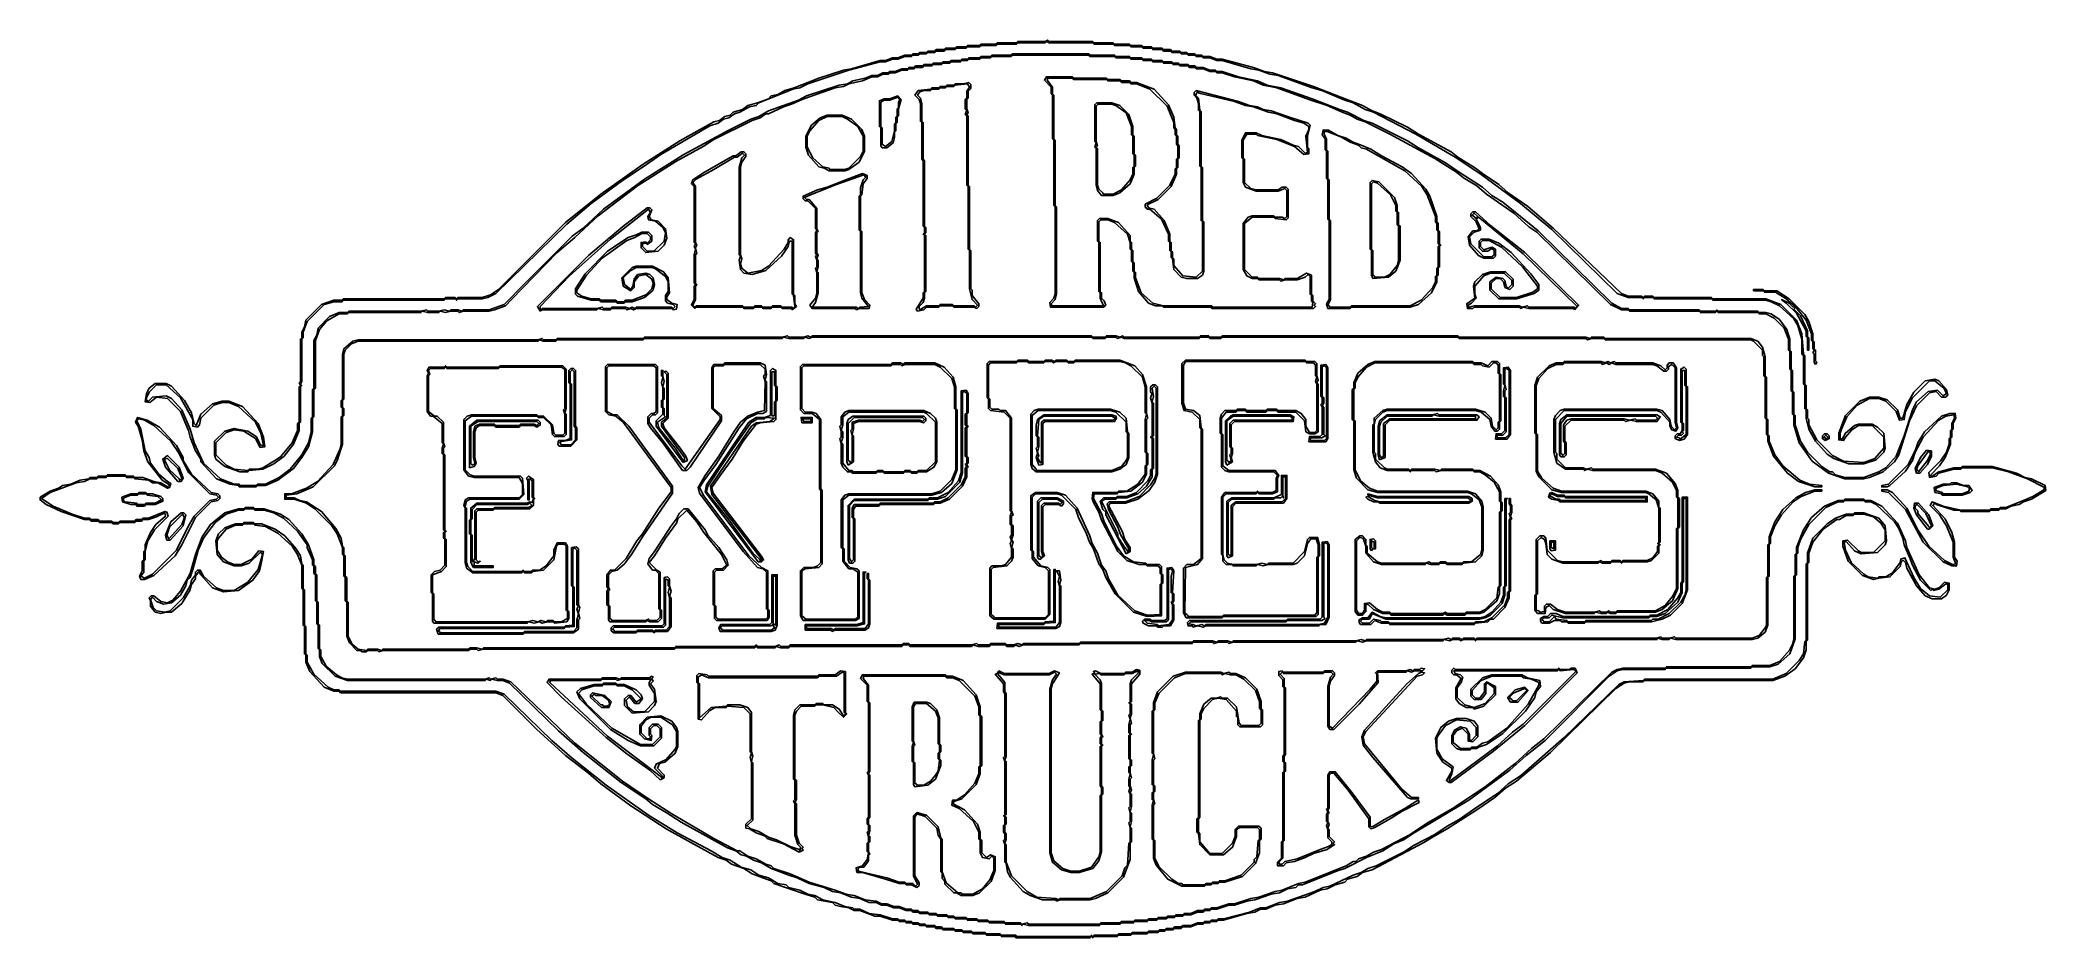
# Model space of a CAD drawing. Extents: x 0.2 to 6.6, y 0.38 to 3.24.
import ezdxf

# ---------------------------------------------------------------- set-up
doc = ezdxf.new("R2010")
doc.units = 0

msp = doc.modelspace()

# ---------------------------------------------------------------- linework, layer by layer
at = {"color": 7}
for points in [[(0.8326, 1.8152), (0.8304, 1.8196), (0.8043, 1.8239), (0.7609, 1.8413), (0.7109, 1.8957), (0.7109, 1.9043), (0.6935, 1.9304), (0.6761, 1.9739), (0.6717, 1.9957), (0.6457, 2.0565), (0.6043, 2.0978), (0.5696, 2.1022), (0.5478, 2.0848), (0.5326, 2.087), (0.537, 2.113), (0.5457, 2.1304), (0.5652, 2.1457), (0.6, 2.1457), (0.6174, 2.137), (0.6587, 2.0913), (0.6804, 2.0522), (0.6891, 2.0174), (0.6957, 2.0109), (0.7109, 2.0478), (0.7478, 2.0804), (0.7783, 2.0891), (0.8, 2.0891), (0.8435, 2.0717), (0.8935, 2.0174), (0.9109, 1.9739), (0.9152, 1.9435), (0.9, 1.9413), (0.8848, 1.9696), (0.8478, 1.9935), (0.8174, 1.9978), (0.7913, 1.9891), (0.7587, 1.9565), (0.7587, 1.9174), (0.7913, 1.8848), (0.8174, 1.8717), (0.8609, 1.8674), (0.8652, 1.8717), (0.8913, 1.8717), (0.9087, 1.8761), (0.9435, 1.8978), (0.9652, 1.9109), (1.0022, 1.9565), (1.0196, 1.9957), (1.0196, 2.0174), (1.0239, 2.0217), (1.0239, 2.1348), (1.0283, 2.1391), (1.0239, 2.1478), (1.0283, 2.1522), (1.0283, 2.287), (1.0326, 2.2913), (1.0326, 2.3087), (1.0413, 2.3261), (1.0457, 2.3478), (1.0957, 2.3978), (1.1348, 2.4109), (1.1609, 2.4109), (1.1652, 2.4152), (1.487, 2.4152), (1.4913, 2.4196), (1.5217, 2.4196), (1.5261, 2.4152), (1.5304, 2.4196), (1.6087, 2.4196), (1.6348, 2.4283), (1.6609, 2.4457), (1.8739, 2.6587), (1.987, 2.75), (2.1217, 2.8457), (2.2391, 2.9196), (2.3478, 2.9804), (2.3652, 2.9848), (2.3826, 2.9978), (2.4, 3.0022), (2.4087, 3.0109), (2.4391, 3.0196), (2.4565, 3.0326), (2.487, 3.0413), (2.5217, 3.0543), (2.5304, 3.063), (2.5522, 3.0674), (2.5739, 3.0804), (2.6043, 3.0891), (2.6826, 3.1196), (2.7609, 3.1457), (2.787, 3.15), (2.8783, 3.1761), (2.8957, 3.1761), (2.9174, 3.1848), (2.9348, 3.1848), (2.9565, 3.1935), (2.9783, 3.1935), (2.9826, 3.1978), (3, 3.1978), (3.0043, 3.2022), (3.0261, 3.2022), (3.0304, 3.2065), (3.0522, 3.2065), (3.0565, 3.2109), (3.0826, 3.2109), (3.087, 3.2152), (3.1174, 3.2152), (3.1217, 3.2196), (3.1522, 3.2196), (3.1565, 3.2239), (3.1957, 3.2239), (3.2, 3.2283), (3.2478, 3.2283), (3.2522, 3.2326), (3.313, 3.2326), (3.3174, 3.237), (3.4043, 3.237), (3.413, 3.2413), (3.4174, 3.237), (3.5565, 3.237), (3.5609, 3.2326), (3.6217, 3.2326), (3.6261, 3.2283), (3.6739, 3.2283), (3.6783, 3.2239), (3.713, 3.2239), (3.7174, 3.2196), (3.7435, 3.2196), (3.7478, 3.2152), (3.7783, 3.2152), (3.7826, 3.2109), (3.8043, 3.2109), (3.8087, 3.2065), (3.8348, 3.2065), (3.8391, 3.2022), (3.8565, 3.2022), (3.8609, 3.1978), (3.8826, 3.1978), (3.887, 3.1935), (3.9043, 3.1935), (3.9087, 3.1891), (3.9304, 3.1891), (3.9522, 3.1804), (3.9696, 3.1804), (4.0696, 3.1543), (4.1043, 3.1413), (4.1304, 3.137), (4.2609, 3.0935), (4.3478, 3.0587), (4.4174, 3.0326), (4.4478, 3.0152), (4.4739, 3.0065), (4.5609, 2.963), (4.5957, 2.9413), (4.7, 2.8848), (4.7217, 2.8674), (4.7783, 2.8326), (4.8, 2.8152), (4.8522, 2.7804), (4.8826, 2.7543), (4.9435, 2.7109), (5.0261, 2.6413), (5.2435, 2.4326), (5.2652, 2.4239), (5.3087, 2.4239), (5.313, 2.4196), (5.3174, 2.4239), (5.3435, 2.4239), (5.3478, 2.4196), (5.5304, 2.4196), (5.5348, 2.4152), (5.7043, 2.4152), (5.7522, 2.3978), (5.8022, 2.3478), (5.8196, 2.3043), (5.8239, 2.2391), (5.8283, 2.2348), (5.8283, 2.1435), (5.8326, 2.1391), (5.8326, 2.0652), (5.837, 2.0609), (5.837, 2.0348), (5.8413, 2.0304), (5.8413, 2.013), (5.8674, 1.9652), (5.9174, 1.9152), (5.9522, 1.8978), (6.0174, 1.8935), (6.0522, 1.9065), (6.0804, 1.9391), (6.0804, 1.9739), (6.0435, 2.0109), (6, 2.0109), (5.9783, 1.9978), (5.9587, 1.9739), (5.9522, 1.963), (5.937, 1.9652), (5.937, 1.987), (5.9587, 2.0435), (6.0043, 2.0891), (6.0348, 2.1022), (6.0652, 2.1022), (6.0913, 2.0935), (6.1239, 2.0609), (6.1326, 2.0348), (6.1413, 2.0348), (6.1543, 2.0783), (6.1761, 2.1174), (6.213, 2.1543), (6.2435, 2.1587), (6.2565, 2.1543), (6.2804, 2.1261), (6.2848, 2.1087), (6.2783, 2.1022), (6.2652, 2.1022), (6.2478, 2.1196), (6.2261, 2.1152), (6.1848, 2.0739), (6.163, 2.0261), (6.1283, 1.9174), (6.1152, 1.8957), (6.0783, 1.863), (6.0348, 1.8457), (6.0174, 1.8413), (5.9565, 1.8413), (5.9043, 1.8587), (5.8522, 1.8978), (5.8109, 1.9565), (5.7935, 2.013), (5.7935, 2.0435), (5.7891, 2.0478), (5.7891, 2.1174), (5.7848, 2.1217), (5.7848, 2.187), (5.7804, 2.1913), (5.7804, 2.2478), (5.7761, 2.2522), (5.7761, 2.287), (5.763, 2.3217), (5.7304, 2.3543), (5.7043, 2.3674), (5.6826, 2.3674), (5.6783, 2.3717), (5.5522, 2.3717), (5.5478, 2.3761), (5.5435, 2.3717), (5.4957, 2.3717), (5.4913, 2.3761), (5.2696, 2.3761), (5.2652, 2.3804), (5.2435, 2.3804), (5.2087, 2.3978), (4.9739, 2.6283), (4.9478, 2.6457), (4.9, 2.6891), (4.813, 2.75), (4.7826, 2.7761), (4.7391, 2.8022), (4.7174, 2.8196), (4.6478, 2.863), (4.5043, 2.9413), (4.4261, 2.9804), (4.4, 2.9891), (4.3783, 3.0022), (4.3522, 3.0109), (4.3043, 3.0326), (4.2522, 3.05), (4.1435, 3.0891), (4.1, 3.0978), (4.0696, 3.1109), (4.0087, 3.1239), (3.9696, 3.137), (3.9522, 3.137), (3.9478, 3.1413), (3.9304, 3.1413), (3.9087, 3.15), (3.887, 3.15), (3.8826, 3.1543), (3.8652, 3.1543), (3.8609, 3.1587), (3.8348, 3.1587), (3.8304, 3.163), (3.813, 3.163), (3.8087, 3.1674), (3.7826, 3.1674), (3.7783, 3.1717), (3.7478, 3.1717), (3.7435, 3.1761), (3.7174, 3.1761), (3.713, 3.1804), (3.6783, 3.1804), (3.6739, 3.1848), (3.6304, 3.1848), (3.6261, 3.1891), (3.5478, 3.1891), (3.5435, 3.1935), (3.3, 3.1935), (3.2957, 3.1891), (3.2348, 3.1891), (3.2304, 3.1848), (3.2, 3.1848), (3.1957, 3.1804), (3.1609, 3.1804), (3.1565, 3.1761), (3.1391, 3.1761), (3.1348, 3.1717), (3.1043, 3.1717), (3.1, 3.1674), (3.0783, 3.1674), (3.0739, 3.163), (3.0478, 3.163), (3.0435, 3.1587), (3.0174, 3.1587), (3.013, 3.1543), (2.9913, 3.1543), (2.987, 3.15), (2.9696, 3.15), (2.9652, 3.1457), (2.9478, 3.1457), (2.9261, 3.137), (2.9087, 3.137), (2.9043, 3.1326), (2.887, 3.1326), (2.8696, 3.1239), (2.8522, 3.1239), (2.8217, 3.1109), (2.7783, 3.1022), (2.7609, 3.0935), (2.7348, 3.0891), (2.6348, 3.0543), (2.5957, 3.037), (2.5696, 3.0283), (2.5217, 3.0065), (2.513, 3.0065), (2.4957, 2.9935), (2.4696, 2.9848), (2.3478, 2.9239), (2.313, 2.9022), (2.2261, 2.8543), (2.1043, 2.7761), (1.9783, 2.6804), (1.9043, 2.6109), (1.8478, 2.563), (1.7022, 2.413), (1.6826, 2.3935), (1.6478, 2.3804), (1.6304, 2.3761), (1.5478, 2.3761), (1.5348, 2.3717), (1.5304, 2.3761), (1.5087, 2.3761), (1.4913, 2.3717), (1.4739, 2.3761), (1.4696, 2.3717), (1.4348, 2.3717), (1.4174, 2.3761), (1.413, 2.3717), (1.1826, 2.3717), (1.1783, 2.3674), (1.1522, 2.3674), (1.113, 2.3457), (1.0891, 2.3174), (1.0761, 2.2826), (1.0761, 2.1304), (1.0717, 2.1261), (1.0717, 2.0391), (1.0674, 2.0348), (1.0674, 1.9913), (1.0543, 1.9435), (1.0326, 1.9087), (1.0065, 1.8739), (0.9565, 1.837), (0.9174, 1.8196), (0.8913, 1.8196), (0.887, 1.8152), (0.8326, 1.8152)], [(0.8326, 1.8239), (0.8348, 1.8196), (0.887, 1.8196), (0.8913, 1.8239), (0.9174, 1.8239), (0.9609, 1.8457), (0.9957, 1.8717), (1.0326, 1.9174), (1.0543, 1.9565), (1.063, 1.9913), (1.063, 2.0348), (1.0674, 2.0391), (1.0674, 2.1261), (1.0717, 2.1304), (1.0717, 2.2826), (1.0804, 2.3), (1.0848, 2.3217), (1.1217, 2.3587), (1.1522, 2.3717), (1.1783, 2.3717), (1.1826, 2.3761), (1.413, 2.3761), (1.4304, 2.3804), (1.4348, 2.3761), (1.4696, 2.3761), (1.487, 2.3804), (1.5043, 2.3761), (1.5087, 2.3804), (1.5304, 2.3804), (1.5435, 2.3761), (1.5478, 2.3804), (1.6304, 2.3804), (1.6783, 2.3978), (1.7457, 2.4652), (1.8957, 2.6152), (1.9304, 2.6413), (1.9957, 2.7022), (2.1261, 2.7978), (2.2522, 2.8761), (2.3957, 2.9543), (2.4652, 2.9891), (2.4913, 2.9978), (2.5217, 3.0152), (2.6174, 3.05), (2.6435, 3.063), (2.7478, 3.0978), (2.7739, 3.1022), (2.7913, 3.1109), (2.8304, 3.1196), (2.8522, 3.1283), (2.8696, 3.1283), (2.887, 3.137), (2.9043, 3.137), (2.9087, 3.1413), (2.9261, 3.1413), (2.9478, 3.15), (2.9652, 3.15), (2.9696, 3.1543), (2.987, 3.1543), (2.9913, 3.1587), (3.013, 3.1587), (3.0174, 3.163), (3.0435, 3.163), (3.0478, 3.1674), (3.0739, 3.1674), (3.0783, 3.1717), (3.1, 3.1717), (3.1043, 3.1761), (3.1348, 3.1761), (3.1391, 3.1804), (3.1565, 3.1804), (3.1609, 3.1848), (3.1957, 3.1848), (3.2, 3.1891), (3.2304, 3.1891), (3.2348, 3.1935), (3.2957, 3.1935), (3.3, 3.1978), (3.5435, 3.1978), (3.5478, 3.1935), (3.6261, 3.1935), (3.6304, 3.1891), (3.6739, 3.1891), (3.6783, 3.1848), (3.713, 3.1848), (3.7174, 3.1804), (3.7435, 3.1804), (3.7478, 3.1761), (3.7783, 3.1761), (3.7826, 3.1717), (3.8087, 3.1717), (3.813, 3.1674), (3.8304, 3.1674), (3.8348, 3.163), (3.8609, 3.163), (3.8652, 3.1587), (3.8826, 3.1587), (3.887, 3.1543), (3.9087, 3.1543), (3.9304, 3.1457), (3.9478, 3.1457), (3.9522, 3.1413), (3.9696, 3.1413), (4.0217, 3.1239), (4.0826, 3.1109), (4.113, 3.0978), (4.1565, 3.0891), (4.2565, 3.0543), (4.3435, 3.0196), (4.3696, 3.0109), (4.4217, 2.9848), (4.4478, 2.9761), (4.5609, 2.9196), (4.5957, 2.8978), (4.6826, 2.85), (4.7261, 2.8196), (4.8, 2.7717), (4.8304, 2.7457), (4.8652, 2.7239), (4.9783, 2.6326), (5.213, 2.4022), (5.2435, 2.3848), (5.2652, 2.3848), (5.2696, 2.3804), (5.4913, 2.3804), (5.4957, 2.3761), (5.5435, 2.3761), (5.5478, 2.3804), (5.5522, 2.3761), (5.6783, 2.3761), (5.6826, 2.3717), (5.7043, 2.3717), (5.7217, 2.3674), (5.7478, 2.35), (5.7717, 2.3174), (5.7804, 2.287), (5.7804, 2.2522), (5.7848, 2.2478), (5.7848, 2.1913), (5.7891, 2.187), (5.7891, 2.1217), (5.7935, 2.1174), (5.7935, 2.0478), (5.7978, 2.0435), (5.7978, 2.013), (5.8152, 1.9609), (5.837, 1.9261), (5.8826, 1.8804), (5.9087, 1.863), (5.9174, 1.863), (5.9261, 1.8543), (5.9565, 1.8457), (6.0174, 1.8457), (6.0652, 1.863), (6.087, 1.8761), (6.1196, 1.913), (6.1457, 1.9783), (6.1717, 2.0609), (6.1848, 2.087), (6.2217, 2.1196), (6.2522, 2.1239), (6.2696, 2.1065), (6.2804, 2.113), (6.2717, 2.1304), (6.2435, 2.1543), (6.2261, 2.1543), (6.1717, 2.1), (6.15, 2.0565), (6.1457, 2.0304), (6.1304, 2.0283), (6.1196, 2.0565), (6.087, 2.0891), (6.0652, 2.0978), (6.0348, 2.0978), (5.9957, 2.0761), (5.963, 2.0391), (5.9457, 2), (5.9413, 1.987), (5.9413, 1.9696), (5.9478, 1.9674), (5.9587, 1.987), (5.987, 2.0109), (6, 2.0152), (6.0435, 2.0152), (6.0609, 2.0065), (6.0804, 1.987), (6.0848, 1.9391), (6.0804, 1.9261), (6.0565, 1.9022), (6.0174, 1.8891), (5.9696, 1.8891), (5.9217, 1.9065), (5.9, 1.9196), (5.863, 1.9609), (5.8413, 2), (5.8326, 2.0348), (5.8326, 2.0609), (5.8283, 2.0652), (5.8283, 2.1391), (5.8239, 2.1435), (5.8239, 2.2348), (5.8196, 2.2391), (5.8196, 2.287), (5.8065, 2.3304), (5.7935, 2.3522), (5.7478, 2.3935), (5.7217, 2.4065), (5.7043, 2.4109), (5.5348, 2.4109), (5.5304, 2.4152), (5.3478, 2.4152), (5.3435, 2.4196), (5.3174, 2.4196), (5.313, 2.4152), (5.3087, 2.4196), (5.2652, 2.4196), (5.2304, 2.4326), (5.0217, 2.637), (4.9217, 2.7196), (4.7913, 2.8152), (4.713, 2.8674), (4.587, 2.9413), (4.4522, 3.0109), (4.4261, 3.0196), (4.387, 3.0413), (4.3609, 3.05), (4.287, 3.0804), (4.2565, 3.0891), (4.1478, 3.1283), (4.1217, 3.1326), (4.087, 3.1457), (4.0609, 3.15), (3.9696, 3.1761), (3.9522, 3.1761), (3.9304, 3.1848), (3.9087, 3.1848), (3.9043, 3.1891), (3.887, 3.1891), (3.8826, 3.1935), (3.8609, 3.1935), (3.8565, 3.1978), (3.8391, 3.1978), (3.8348, 3.2022), (3.8087, 3.2022), (3.8043, 3.2065), (3.7826, 3.2065), (3.7783, 3.2109), (3.7478, 3.2109), (3.7435, 3.2152), (3.7174, 3.2152), (3.713, 3.2196), (3.6783, 3.2196), (3.6739, 3.2239), (3.6261, 3.2239), (3.6217, 3.2283), (3.5609, 3.2283), (3.5565, 3.2326), (3.4174, 3.2326), (3.4087, 3.237), (3.4043, 3.2326), (3.3174, 3.2326), (3.313, 3.2283), (3.2522, 3.2283), (3.2478, 3.2239), (3.2, 3.2239), (3.1957, 3.2196), (3.1565, 3.2196), (3.1522, 3.2152), (3.1217, 3.2152), (3.1174, 3.2109), (3.087, 3.2109), (3.0826, 3.2065), (3.0565, 3.2065), (3.0522, 3.2022), (3.0304, 3.2022), (3.0261, 3.1978), (3.0043, 3.1978), (3, 3.1935), (2.9826, 3.1935), (2.9783, 3.1891), (2.9565, 3.1891), (2.9348, 3.1804), (2.9174, 3.1804), (2.8957, 3.1717), (2.8783, 3.1717), (2.7783, 3.1457), (2.6478, 3.1022), (2.6217, 3.0891), (2.6, 3.0848), (2.4913, 3.0413), (2.4826, 3.0326), (2.4609, 3.0283), (2.4304, 3.0109), (2.413, 3.0065), (2.3957, 2.9935), (2.3783, 2.9891), (2.3609, 2.9761), (2.3348, 2.9674), (2.1783, 2.8761), (2.1217, 2.837), (2.0565, 2.7935), (1.9565, 2.7196), (1.8783, 2.6543), (1.6522, 2.4326), (1.6261, 2.4196), (1.6087, 2.4152), (1.5304, 2.4152), (1.5261, 2.4109), (1.5217, 2.4152), (1.4913, 2.4152), (1.487, 2.4109), (1.1652, 2.4109), (1.1609, 2.4065), (1.1348, 2.4065), (1.1043, 2.3978), (1.05, 2.3435), (1.037, 2.3087), (1.037, 2.2913), (1.0326, 2.287), (1.0326, 2.1522), (1.0283, 2.1435), (1.0326, 2.1391), (1.0283, 2.1348), (1.0283, 2.0217), (1.0239, 2.0174), (1.0239, 1.9957), (1.0065, 1.9522), (0.9761, 1.913), (0.9435, 1.8891), (0.9087, 1.8717), (0.8652, 1.8674), (0.8609, 1.863), (0.8348, 1.863), (0.787, 1.8804), (0.7587, 1.9043), (0.7543, 1.9174), (0.7543, 1.9609), (0.787, 1.9935), (0.8174, 2.0022), (0.8609, 1.9935), (0.887, 1.9761), (0.9022, 1.9478), (0.9109, 1.9478), (0.9022, 1.987), (0.8848, 2.0217), (0.8304, 2.0717), (0.8, 2.0848), (0.7783, 2.0848), (0.7522, 2.0761), (0.7109, 2.0348), (0.7065, 2.013), (0.7, 2.0065), (0.6848, 2.0087), (0.6848, 2.0304), (0.6457, 2.1), (0.6, 2.1413), (0.5696, 2.1413), (0.5457, 2.1174), (0.537, 2.1), (0.537, 2.0913), (0.5435, 2.0891), (0.5565, 2.1022), (0.6, 2.1065), (0.6174, 2.0978), (0.65, 2.0609), (0.6761, 2), (0.6891, 1.9565), (0.7196, 1.8913), (0.7739, 1.8413), (0.8174, 1.8239), (0.8326, 1.8239)], [(2.9978, 2.3761), (2.9935, 2.3826), (3.0152, 2.4174), (3.0152, 2.4348), (3.0196, 2.4391), (3.0196, 2.6174), (3.0152, 2.6217), (3.0196, 2.6261), (3.0196, 2.6435), (3.0152, 2.6478), (3.0152, 2.8565), (3.0109, 2.8609), (3.0109, 2.9783), (3.0065, 2.9826), (3.0065, 3.0391), (3.0022, 3.0522), (2.9891, 3.0652), (3, 3.0804), (3.0391, 3.0848), (3.0435, 3.0891), (3.0652, 3.0891), (3.0696, 3.0935), (3.087, 3.0935), (3.0913, 3.0978), (3.113, 3.0978), (3.1174, 3.1022), (3.1435, 3.1022), (3.1609, 3.1065), (3.1674, 3.1), (3.1674, 3.087), (3.1587, 3.0783), (3.1587, 3.0565), (3.1543, 3.0522), (3.1543, 3.0217), (3.1587, 3.0087), (3.1543, 3.0043), (3.1587, 3), (3.1587, 2.7783), (3.163, 2.7739), (3.163, 2.5739), (3.1674, 2.5696), (3.1674, 2.4478), (3.1717, 2.4435), (3.1717, 2.4261), (3.1935, 2.4), (3.1935, 2.3913), (3.187, 2.3848), (3.1783, 2.3891), (3.113, 2.3891), (3.1087, 2.3935), (3.0696, 2.3935), (3.0652, 2.3891), (3.0261, 2.3891), (3.0174, 2.3804), (2.9978, 2.3761)], [(3.0022, 2.3848), (3.0043, 2.3804), (3.0261, 2.3935), (3.0652, 2.3935), (3.0696, 2.3978), (3.1087, 2.3978), (3.113, 2.3935), (3.1783, 2.3935), (3.1826, 2.3891), (3.1891, 2.3957), (3.1717, 2.413), (3.163, 2.4478), (3.163, 2.5696), (3.1587, 2.5739), (3.1587, 2.7739), (3.1543, 2.7783), (3.1543, 3), (3.15, 3.0043), (3.1543, 3.0174), (3.15, 3.0217), (3.15, 3.0522), (3.1543, 3.0565), (3.1543, 3.0783), (3.163, 3.0913), (3.1565, 3.1022), (3.1174, 3.0978), (3.113, 3.0935), (3.0913, 3.0935), (3.087, 3.0891), (3.0696, 3.0891), (3.0652, 3.0848), (3.0435, 3.0848), (3.0391, 3.0804), (3.0174, 3.0804), (3.0043, 3.0761), (2.9978, 3.0652), (3.0065, 3.0565), (3.0109, 3.0391), (3.0109, 2.9826), (3.0152, 2.9783), (3.0152, 2.8609), (3.0196, 2.8565), (3.0196, 2.6478), (3.0239, 2.6435), (3.0239, 2.6261), (3.0196, 2.6217), (3.0239, 2.6174), (3.0239, 2.4391), (3.0196, 2.4348), (3.0196, 2.4174), (3.0152, 2.4043), (3.0022, 2.3913), (3.0022, 2.3848)], [(3.937, 2.3848), (3.9348, 2.3891), (3.7826, 2.3891), (3.7783, 2.3935), (3.7565, 2.3935), (3.7348, 2.4022), (3.7022, 2.4391), (3.6891, 2.4826), (3.6891, 2.5), (3.6848, 2.5043), (3.6848, 2.5304), (3.6804, 2.5348), (3.6804, 2.5696), (3.6761, 2.5739), (3.6761, 2.5957), (3.6674, 2.6217), (3.6261, 2.6587), (3.6043, 2.6674), (3.5826, 2.6674), (3.5761, 2.6609), (3.5761, 2.6), (3.5804, 2.5957), (3.5804, 2.4391), (3.5848, 2.4348), (3.5848, 2.4174), (3.5935, 2.4087), (3.5978, 2.3957), (3.5913, 2.3891), (3.4217, 2.3891), (3.4196, 2.4043), (3.4326, 2.4174), (3.437, 2.4304), (3.437, 2.7087), (3.4326, 2.713), (3.4326, 2.9217), (3.4283, 2.9261), (3.4283, 3.0652), (3.4239, 3.0696), (3.4239, 3.0913), (3.4022, 3.113), (3.4087, 3.1239), (3.4913, 3.1239), (3.4957, 3.1196), (3.6, 3.1196), (3.6043, 3.1152), (3.6435, 3.1152), (3.6478, 3.1109), (3.6739, 3.1109), (3.6783, 3.1065), (3.6957, 3.1065), (3.7522, 3.0848), (3.7978, 3.0348), (3.8152, 2.9957), (3.8196, 2.9609), (3.8239, 2.9565), (3.8239, 2.9391), (3.8283, 2.9348), (3.8283, 2.9087), (3.8326, 2.9043), (3.8326, 2.8652), (3.8283, 2.8609), (3.8283, 2.8348), (3.8239, 2.8304), (3.8239, 2.813), (3.8065, 2.7739), (3.7652, 2.7326), (3.7304, 2.7152), (3.7348, 2.7065), (3.7522, 2.7022), (3.7848, 2.6652), (3.8022, 2.6217), (3.8022, 2.6), (3.8065, 2.5957), (3.8065, 2.5696), (3.8109, 2.5652), (3.8109, 2.5478), (3.8152, 2.5435), (3.8152, 2.5217), (3.8435, 2.4891), (3.887, 2.4848), (3.9065, 2.5043), (3.9065, 2.6609), (3.9022, 2.6652), (3.9022, 2.8348), (3.8978, 2.8391), (3.8978, 3.013), (3.8935, 3.0174), (3.8935, 3.0391), (3.8891, 3.0565), (3.8804, 3.0652), (3.8804, 3.0739), (3.887, 3.0804), (4.0217, 3.0457), (4.0565, 3.0326), (4.0826, 3.0283), (4.1, 3.0196), (4.1261, 3.0152), (4.1783, 2.9978), (4.2435, 2.9761), (4.25, 2.9696), (4.2413, 2.9348), (4.2413, 2.9), (4.2457, 2.8957), (4.2457, 2.8783), (4.2304, 2.8761), (4.2, 2.9022), (4.1435, 2.9239), (4.0826, 2.937), (4.0783, 2.9413), (4.0478, 2.9413), (4.037, 2.9217), (4.037, 2.8652), (4.0413, 2.8609), (4.0413, 2.787), (4.0609, 2.7674), (4.0783, 2.763), (4.1478, 2.763), (4.1609, 2.7717), (4.1739, 2.7717), (4.1804, 2.7652), (4.1804, 2.6739), (4.1739, 2.6674), (4.1391, 2.6717), (4.1348, 2.6761), (4.0652, 2.6761), (4.0413, 2.6565), (4.0413, 2.5087), (4.0652, 2.4848), (4.0826, 2.4848), (4.087, 2.4804), (4.1522, 2.4804), (4.1652, 2.4761), (4.1696, 2.4804), (4.2087, 2.4804), (4.2391, 2.4978), (4.2543, 2.4913), (4.2543, 2.4304), (4.2587, 2.4261), (4.2587, 2.4087), (4.2674, 2.4), (4.263, 2.3957), (4.2674, 2.3913), (4.2609, 2.3848), (3.937, 2.3848)], [(3.937, 2.3935), (3.9391, 2.3891), (4.2565, 2.3891), (4.2587, 2.4043), (4.2543, 2.4087), (4.2543, 2.4261), (4.25, 2.4304), (4.25, 2.487), (4.2435, 2.4935), (4.2348, 2.4848), (4.2087, 2.4761), (4.1696, 2.4761), (4.1565, 2.4717), (4.1522, 2.4761), (4.087, 2.4761), (4.0826, 2.4804), (4.0652, 2.4804), (4.0478, 2.4891), (4.037, 2.5087), (4.037, 2.6565), (4.0522, 2.6761), (4.0652, 2.6804), (4.1348, 2.6804), (4.1391, 2.6761), (4.1609, 2.6761), (4.1696, 2.6717), (4.1761, 2.6783), (4.1761, 2.7609), (4.1696, 2.7674), (4.1478, 2.7587), (4.0783, 2.7587), (4.0435, 2.7717), (4.037, 2.787), (4.037, 2.8609), (4.0326, 2.8652), (4.0326, 2.9217), (4.0435, 2.9457), (4.0783, 2.9457), (4.0957, 2.937), (4.1565, 2.9239), (4.1957, 2.9065), (4.213, 2.9022), (4.2348, 2.8804), (4.2413, 2.8826), (4.237, 2.9348), (4.2457, 2.9565), (4.2457, 2.9652), (4.2304, 2.9761), (4.2, 2.9848), (4.1435, 3.0065), (4.1174, 3.0109), (4.0696, 3.0283), (4.0435, 3.0326), (4.0087, 3.0457), (3.8957, 3.0717), (3.8913, 3.0761), (3.8848, 3.0652), (3.8935, 3.0565), (3.8978, 3.0174), (3.9022, 3.013), (3.9022, 2.8391), (3.9065, 2.8348), (3.9065, 2.6652), (3.9109, 2.6609), (3.9109, 2.5043), (3.9065, 2.4913), (3.8913, 2.4804), (3.8565, 2.4804), (3.8391, 2.4848), (3.8152, 2.5087), (3.8109, 2.5435), (3.8065, 2.5478), (3.8065, 2.5652), (3.8022, 2.5696), (3.8022, 2.5957), (3.7978, 2.6), (3.7978, 2.6217), (3.7761, 2.6696), (3.7391, 2.7022), (3.7304, 2.7022), (3.7239, 2.7087), (3.7239, 2.7174), (3.7609, 2.737), (3.8022, 2.7783), (3.8196, 2.813), (3.8196, 2.8304), (3.8239, 2.8348), (3.8239, 2.8609), (3.8283, 2.8652), (3.8283, 2.9043), (3.8239, 2.9087), (3.8239, 2.9348), (3.8196, 2.9391), (3.8196, 2.9565), (3.8152, 2.9609), (3.8152, 2.9783), (3.7935, 3.0304), (3.7391, 3.0848), (3.6957, 3.1022), (3.6783, 3.1022), (3.6739, 3.1065), (3.6478, 3.1065), (3.6435, 3.1109), (3.6043, 3.1109), (3.6, 3.1152), (3.4957, 3.1152), (3.4913, 3.1196), (3.413, 3.1196), (3.4109, 3.113), (3.4283, 3.0913), (3.4283, 3.0696), (3.4326, 3.0652), (3.4326, 2.9261), (3.437, 2.9217), (3.437, 2.713), (3.4413, 2.7087), (3.4413, 2.4304), (3.437, 2.413), (3.4239, 2.4), (3.4261, 2.3935), (3.5913, 2.3935), (3.5804, 2.4174), (3.5804, 2.4348), (3.5761, 2.4391), (3.5761, 2.5957), (3.5717, 2.6), (3.5717, 2.6652), (3.5783, 2.6717), (3.6043, 2.6717), (3.6391, 2.6587), (3.6761, 2.6174), (3.6761, 2.6), (3.6804, 2.5957), (3.6804, 2.5739), (3.6848, 2.5696), (3.6848, 2.5348), (3.6891, 2.5304), (3.6891, 2.5043), (3.6935, 2.5), (3.6935, 2.4826), (3.7109, 2.4348), (3.7478, 2.4022), (3.7826, 2.3935), (3.937, 2.3935)], [(2.8848, 2.8978), (2.8804, 2.9043), (2.8804, 2.9609), (2.8761, 2.9652), (2.8761, 3.0478), (2.8913, 3.0543), (2.9087, 3.0543), (2.9348, 3.063), (2.9457, 3.0522), (2.937, 3.0217), (2.937, 3), (2.9326, 2.9957), (2.9326, 2.9783), (2.9283, 2.9739), (2.9283, 2.9522), (2.9239, 2.9478), (2.9239, 2.9304), (2.9196, 2.913), (2.9, 2.8978), (2.8848, 2.8978)], [(2.8891, 2.9065), (2.8957, 2.9022), (2.9152, 2.9174), (2.9239, 2.9522), (2.9239, 2.9739), (2.9283, 2.9783), (2.9283, 2.9957), (2.9326, 3), (2.9326, 3.0217), (2.937, 3.0261), (2.937, 3.0435), (2.9413, 3.0522), (2.9348, 3.0587), (2.9087, 3.05), (2.8913, 3.05), (2.8804, 3.0435), (2.8804, 2.9652), (2.8848, 2.9609), (2.8848, 2.9087), (2.8891, 2.9065)], [(3.5848, 2.7457), (3.5717, 2.7609), (3.5674, 2.7783), (3.5674, 2.8957), (3.563, 2.9), (3.5674, 2.913), (3.563, 2.9174), (3.563, 3.0348), (3.5696, 3.0413), (3.6174, 3.0413), (3.6435, 3.0326), (3.6717, 3.0043), (3.6848, 2.9652), (3.6848, 2.9391), (3.6891, 2.9348), (3.6891, 2.8783), (3.6935, 2.8739), (3.6935, 2.8391), (3.6891, 2.8348), (3.6891, 2.813), (3.6761, 2.7826), (3.6435, 2.7543), (3.6217, 2.7457), (3.5848, 2.7457)], [(3.5891, 2.7543), (3.5913, 2.75), (3.6217, 2.75), (3.6478, 2.763), (3.6761, 2.7957), (3.6848, 2.813), (3.6848, 2.8348), (3.6891, 2.8391), (3.6891, 2.8739), (3.6848, 2.8783), (3.6848, 2.9348), (3.6804, 2.9391), (3.6804, 2.9652), (3.663, 3.0087), (3.6304, 3.0326), (3.6174, 3.037), (3.5739, 3.037), (3.5674, 3.0304), (3.5674, 2.9174), (3.5717, 2.9043), (3.5674, 2.9), (3.5717, 2.8957), (3.5717, 2.7783), (3.5761, 2.7652), (3.5891, 2.7543)], [(2.7152, 2.8239), (2.7, 2.8326), (2.6826, 2.837), (2.65, 2.8739), (2.6413, 2.9), (2.6413, 2.9348), (2.6587, 2.9696), (2.687, 2.9935), (2.7087, 3.0022), (2.7565, 3.0022), (2.787, 2.9891), (2.8196, 2.9565), (2.8283, 2.9348), (2.8283, 2.887), (2.8109, 2.8522), (2.7783, 2.8283), (2.7652, 2.8239), (2.7152, 2.8239)], [(2.7152, 2.8326), (2.7174, 2.8283), (2.7652, 2.8283), (2.7783, 2.8326), (2.8152, 2.8696), (2.8239, 2.887), (2.8239, 2.9348), (2.8065, 2.9652), (2.7739, 2.9891), (2.7565, 2.9978), (2.7087, 2.9978), (2.6826, 2.9848), (2.6543, 2.9522), (2.6457, 2.9348), (2.6457, 2.9), (2.663, 2.8652), (2.6957, 2.837), (2.7152, 2.8326)], [(4.3065, 2.3848), (4.3022, 2.4), (4.3109, 2.413), (4.3109, 2.6652), (4.3065, 2.6696), (4.3065, 2.7957), (4.3022, 2.8), (4.3022, 2.887), (4.2978, 2.8913), (4.2978, 2.9261), (4.2891, 2.9391), (4.2913, 2.9543), (4.3087, 2.9543), (4.3391, 2.937), (4.3652, 2.9283), (4.387, 2.9152), (4.413, 2.9065), (4.4435, 2.8935), (4.4783, 2.8717), (4.5435, 2.837), (4.5739, 2.8152), (4.6196, 2.7652), (4.6326, 2.7435), (4.6543, 2.6783), (4.6543, 2.6609), (4.6587, 2.6565), (4.6587, 2.6348), (4.663, 2.6304), (4.663, 2.5913), (4.6674, 2.587), (4.663, 2.5826), (4.663, 2.5174), (4.6587, 2.513), (4.6587, 2.4913), (4.6543, 2.487), (4.6543, 2.4696), (4.637, 2.4348), (4.5957, 2.3978), (4.5696, 2.3891), (4.3826, 2.3891), (4.3783, 2.3848), (4.3065, 2.3848)], [(4.3109, 2.3935), (4.313, 2.3891), (4.3783, 2.3891), (4.3826, 2.3935), (4.5696, 2.3935), (4.6043, 2.4109), (4.6413, 2.4522), (4.65, 2.4696), (4.65, 2.487), (4.6543, 2.4913), (4.6543, 2.513), (4.6587, 2.5174), (4.6587, 2.5826), (4.663, 2.587), (4.6587, 2.5913), (4.6587, 2.6304), (4.6543, 2.6348), (4.6543, 2.6565), (4.65, 2.6609), (4.65, 2.6783), (4.6239, 2.7478), (4.6065, 2.7739), (4.5522, 2.8239), (4.4522, 2.8804), (4.4304, 2.8935), (4.413, 2.8978), (4.4043, 2.9065), (4.3783, 2.9152), (4.3478, 2.9326), (4.3043, 2.95), (4.2957, 2.95), (4.2935, 2.9435), (4.3022, 2.9261), (4.3022, 2.8913), (4.3065, 2.887), (4.3065, 2.8), (4.3109, 2.7957), (4.3109, 2.6696), (4.3152, 2.6652), (4.3152, 2.413), (4.3065, 2.3957), (4.3109, 2.3935)], [(2.5978, 2.3804), (2.5957, 2.3848), (2.5652, 2.3848), (2.5609, 2.3891), (2.5348, 2.3891), (2.5304, 2.3848), (2.5043, 2.3848), (2.5, 2.3891), (2.4783, 2.3891), (2.4739, 2.3848), (2.4435, 2.3848), (2.4391, 2.3891), (2.2913, 2.3891), (2.287, 2.3848), (2.2761, 2.3957), (2.2848, 2.413), (2.2848, 2.4565), (2.2891, 2.4609), (2.2848, 2.4652), (2.2848, 2.5565), (2.2891, 2.5739), (2.2848, 2.5826), (2.2891, 2.5913), (2.2848, 2.5957), (2.2848, 2.7739), (2.2761, 2.7826), (2.2804, 2.7957), (2.3174, 2.8196), (2.4087, 2.8717), (2.4174, 2.8717), (2.4348, 2.8848), (2.4435, 2.8848), (2.45, 2.8783), (2.45, 2.8696), (2.437, 2.8522), (2.4326, 2.8348), (2.4326, 2.5565), (2.437, 2.5435), (2.4326, 2.5261), (2.437, 2.513), (2.4565, 2.4978), (2.5, 2.5065), (2.5217, 2.5196), (2.5717, 2.5739), (2.5848, 2.5957), (2.5848, 2.6043), (2.5913, 2.6109), (2.6022, 2.6043), (2.6022, 2.4304), (2.6065, 2.4261), (2.6065, 2.4), (2.6109, 2.3913), (2.5978, 2.3804)], [(2.5978, 2.3891), (2.6, 2.3848), (2.6065, 2.3913), (2.6022, 2.4261), (2.5978, 2.4304), (2.5978, 2.6), (2.5891, 2.6), (2.5848, 2.5826), (2.563, 2.5522), (2.513, 2.5065), (2.4696, 2.4935), (2.4435, 2.4978), (2.4326, 2.5087), (2.4283, 2.5391), (2.4326, 2.5522), (2.4283, 2.5565), (2.4283, 2.8348), (2.437, 2.8652), (2.4457, 2.8739), (2.4391, 2.8804), (2.4217, 2.8674), (2.413, 2.8674), (2.3478, 2.8283), (2.2913, 2.7978), (2.2804, 2.787), (2.2891, 2.7739), (2.2891, 2.5957), (2.2935, 2.587), (2.2891, 2.5783), (2.2935, 2.5609), (2.2891, 2.5565), (2.2891, 2.4652), (2.2935, 2.4609), (2.2891, 2.4565), (2.2891, 2.413), (2.2804, 2.3957), (2.287, 2.3891), (2.2913, 2.3935), (2.4391, 2.3935), (2.4435, 2.3891), (2.4739, 2.3891), (2.4783, 2.3935), (2.5, 2.3935), (2.5043, 2.3891), (2.5304, 2.3891), (2.5348, 2.3935), (2.5609, 2.3935), (2.5652, 2.3891), (2.5978, 2.3891)], [(2.8022, 2.3804), (2.8, 2.3848), (2.6609, 2.3848), (2.6543, 2.3957), (2.6717, 2.4174), (2.6761, 2.4348), (2.6761, 2.5), (2.6717, 2.513), (2.6761, 2.5174), (2.6761, 2.5391), (2.6717, 2.5522), (2.6761, 2.5565), (2.6717, 2.5609), (2.6717, 2.6261), (2.6761, 2.6348), (2.6717, 2.6391), (2.6717, 2.7043), (2.6478, 2.7283), (2.6391, 2.7283), (2.6326, 2.7348), (2.6326, 2.7435), (2.6783, 2.763), (2.7087, 2.7717), (2.7739, 2.7978), (2.8217, 2.8152), (2.837, 2.8087), (2.837, 2.8), (2.8239, 2.7826), (2.8196, 2.7478), (2.8152, 2.7435), (2.8152, 2.6348), (2.8196, 2.6304), (2.8196, 2.4348), (2.8283, 2.413), (2.8457, 2.3957), (2.8435, 2.3848), (2.813, 2.3848), (2.8022, 2.3804)], [(2.8022, 2.3891), (2.8087, 2.3848), (2.813, 2.3891), (2.8413, 2.3913), (2.8196, 2.4174), (2.8152, 2.4348), (2.8152, 2.6304), (2.8109, 2.6348), (2.8109, 2.7435), (2.8152, 2.7478), (2.8152, 2.7696), (2.8239, 2.7957), (2.8326, 2.8043), (2.8261, 2.8109), (2.7391, 2.7804), (2.6609, 2.75), (2.637, 2.7391), (2.6435, 2.7326), (2.6522, 2.7326), (2.6761, 2.7043), (2.6761, 2.6391), (2.6804, 2.6304), (2.6761, 2.6261), (2.6761, 2.5609), (2.6804, 2.5565), (2.6761, 2.5435), (2.6804, 2.5391), (2.6804, 2.5174), (2.6761, 2.5043), (2.6804, 2.5), (2.6804, 2.4348), (2.6717, 2.4043), (2.6609, 2.3891), (2.8022, 2.3891)], [(4.45, 2.4804), (4.4457, 2.4913), (4.4457, 2.5696), (4.4413, 2.5739), (4.4413, 2.787), (4.4478, 2.7935), (4.4696, 2.7891), (4.5196, 2.7391), (4.5283, 2.713), (4.5283, 2.6957), (4.5326, 2.6913), (4.5326, 2.6522), (4.537, 2.6478), (4.537, 2.5391), (4.5239, 2.5043), (4.5, 2.4848), (4.45, 2.4804)], [(4.4543, 2.4891), (4.4565, 2.4848), (4.487, 2.4848), (4.5043, 2.4935), (4.5283, 2.5217), (4.5326, 2.5391), (4.5326, 2.6478), (4.5283, 2.6522), (4.5283, 2.6913), (4.5239, 2.6957), (4.5239, 2.713), (4.5065, 2.7478), (4.4652, 2.7848), (4.4522, 2.7891), (4.4457, 2.7826), (4.4457, 2.5739), (4.45, 2.5696), (4.45, 2.4913), (4.4543, 2.4891)], [(1.7935, 2.3761), (1.7848, 2.3913), (1.9478, 2.5543), (2.0565, 2.6457), (2.1348, 2.7065), (2.1435, 2.7065), (2.15, 2.7), (2.1413, 2.6783), (2.1478, 2.6674), (2.1696, 2.663), (2.1935, 2.6391), (2.1978, 2.6087), (2.1891, 2.587), (2.1696, 2.5674), (2.1304, 2.563), (2.1152, 2.5783), (2.1152, 2.5957), (2.1304, 2.5978), (2.1348, 2.5935), (2.1457, 2.6043), (2.1457, 2.613), (2.1348, 2.6239), (2.1174, 2.6239), (2.0957, 2.6109), (2.0696, 2.6022), (1.9913, 2.5457), (1.9413, 2.4913), (1.9109, 2.4435), (1.9109, 2.4348), (1.9261, 2.4239), (1.9565, 2.4152), (1.9826, 2.4152), (1.987, 2.4109), (2.0348, 2.4109), (2.0391, 2.4065), (2.0609, 2.4065), (2.0652, 2.4109), (2.087, 2.4109), (2.1304, 2.4283), (2.15, 2.4478), (2.1543, 2.4652), (2.15, 2.4783), (2.1304, 2.4935), (2.1087, 2.4891), (2.0935, 2.4696), (2.0935, 2.4522), (2.0826, 2.4413), (2.0587, 2.4565), (2.0543, 2.4826), (2.087, 2.5152), (2.1, 2.5196), (2.1522, 2.5196), (2.187, 2.5022), (2.2022, 2.4826), (2.2065, 2.4348), (2.1978, 2.4217), (2.1978, 2.413), (2.213, 2.4022), (2.2304, 2.3978), (2.2283, 2.3826), (2.2174, 2.3804), (2.213, 2.3848), (2.1, 2.3848), (2.0913, 2.3804), (2.0826, 2.3848), (2.0696, 2.3804), (2.0652, 2.3848), (2.0217, 2.3848), (2.0174, 2.3804), (1.9957, 2.3804), (1.9783, 2.3848), (1.9739, 2.3804), (1.8, 2.3804), (1.7935, 2.3761)], [(1.7935, 2.3848), (1.7957, 2.3804), (1.8, 2.3848), (1.9739, 2.3848), (1.9913, 2.3891), (1.9957, 2.3848), (2.0174, 2.3848), (2.0217, 2.3891), (2.0652, 2.3891), (2.0783, 2.3848), (2.087, 2.3891), (2.0957, 2.3848), (2.1, 2.3891), (2.213, 2.3891), (2.2174, 2.3848), (2.2239, 2.3913), (2.2174, 2.3978), (2.2, 2.4022), (2.1935, 2.4087), (2.1935, 2.4261), (2.2022, 2.4391), (2.2022, 2.4696), (2.1935, 2.487), (2.1609, 2.5109), (2.1522, 2.5152), (2.1, 2.5152), (2.0826, 2.5065), (2.0587, 2.4826), (2.063, 2.4609), (2.0826, 2.4457), (2.0891, 2.4565), (2.0935, 2.4783), (2.1043, 2.4935), (2.1304, 2.4978), (2.1435, 2.4935), (2.1543, 2.4826), (2.1587, 2.4609), (2.1543, 2.4435), (2.1261, 2.4196), (2.087, 2.4065), (2.0652, 2.4065), (2.0609, 2.4022), (2.0391, 2.4022), (2.0348, 2.4065), (1.987, 2.4065), (1.9826, 2.4109), (1.9565, 2.4109), (1.913, 2.4239), (1.9065, 2.4304), (1.9065, 2.4478), (1.937, 2.4957), (2.0087, 2.5674), (2.0739, 2.6109), (2.1, 2.6196), (2.1174, 2.6283), (2.1391, 2.6283), (2.15, 2.6174), (2.15, 2.6), (2.1348, 2.5891), (2.1304, 2.5935), (2.1196, 2.5913), (2.1196, 2.5826), (2.1348, 2.5674), (2.1565, 2.5674), (2.1891, 2.6), (2.1935, 2.6261), (2.1848, 2.6435), (2.1609, 2.663), (2.1391, 2.6674), (2.137, 2.6783), (2.1457, 2.6913), (2.1391, 2.7022), (2.0174, 2.6065), (1.887, 2.4891), (1.7935, 2.3913), (1.7935, 2.3848)], [(5.0935, 2.3804), (5.0913, 2.3848), (4.9478, 2.3848), (4.9304, 2.3891), (4.9217, 2.3848), (4.9174, 2.3891), (4.7739, 2.3891), (4.7696, 2.3848), (4.7522, 2.3848), (4.75, 2.4), (4.7761, 2.4174), (4.7717, 2.4565), (4.7761, 2.4696), (4.8, 2.4935), (4.8261, 2.5022), (4.8739, 2.5022), (4.8978, 2.4783), (4.8978, 2.4565), (4.887, 2.4457), (4.8717, 2.4522), (4.8674, 2.4696), (4.8565, 2.4804), (4.8435, 2.4804), (4.8283, 2.4652), (4.8283, 2.4478), (4.8565, 2.4196), (4.9087, 2.4196), (4.9609, 2.437), (4.9761, 2.4478), (4.9761, 2.4565), (4.9283, 2.5174), (4.8609, 2.5804), (4.8217, 2.6022), (4.8, 2.6022), (4.7935, 2.5957), (4.7935, 2.5826), (4.8043, 2.5717), (4.8304, 2.5804), (4.8413, 2.5739), (4.8413, 2.5522), (4.8348, 2.5457), (4.8043, 2.5457), (4.787, 2.5543), (4.7587, 2.587), (4.7543, 2.613), (4.7696, 2.6326), (4.7826, 2.6326), (4.7891, 2.6391), (4.7804, 2.6609), (4.763, 2.6783), (4.763, 2.687), (4.7696, 2.6935), (4.7783, 2.6935), (4.8261, 2.65), (4.9348, 2.563), (5.1065, 2.3957), (5.0935, 2.3804)], [(4.7761, 2.6761), (4.7783, 2.6717), (4.7848, 2.6783), (4.7739, 2.6891), (4.7674, 2.6826), (4.7761, 2.6761)], [(5.0935, 2.3891), (5.0957, 2.3848), (5.1022, 2.3913), (4.9304, 2.5587), (4.8087, 2.6587), (4.787, 2.6761), (4.7804, 2.6696), (4.7935, 2.6435), (4.7935, 2.6348), (4.7739, 2.6283), (4.7587, 2.613), (4.763, 2.5913), (4.8043, 2.55), (4.8304, 2.55), (4.837, 2.5565), (4.837, 2.5696), (4.8304, 2.5761), (4.8174, 2.5674), (4.8, 2.5674), (4.7891, 2.5783), (4.7891, 2.6), (4.7957, 2.6065), (4.8217, 2.6065), (4.8522, 2.5935), (4.8913, 2.563), (4.9543, 2.4957), (4.9804, 2.4609), (4.9804, 2.4435), (4.9652, 2.4326), (4.9087, 2.4152), (4.8522, 2.4152), (4.8239, 2.4435), (4.8239, 2.4696), (4.8435, 2.4848), (4.8652, 2.4804), (4.8717, 2.4739), (4.8761, 2.4565), (4.8826, 2.45), (4.8935, 2.4609), (4.8935, 2.4739), (4.8696, 2.4978), (4.8261, 2.4978), (4.8043, 2.4891), (4.7761, 2.4565), (4.7761, 2.4304), (4.7804, 2.4174), (4.7652, 2.4022), (4.7543, 2.3957), (4.7565, 2.3891), (4.7739, 2.3935), (4.9174, 2.3935), (4.9261, 2.3891), (4.9435, 2.3935), (4.9478, 2.3891), (5.0935, 2.3891)], [(5.863, 2.2065), (5.8587, 2.213), (5.8587, 2.2391), (5.8543, 2.2435), (5.8587, 2.2522), (5.8543, 2.2565), (5.8543, 2.2783), (5.85, 2.2826), (5.85, 2.3043), (5.8326, 2.3478), (5.8, 2.3891), (5.7935, 2.3826), (5.8152, 2.3609), (5.837, 2.313), (5.837, 2.2957), (5.8413, 2.2913), (5.8413, 2.2522), (5.837, 2.2522), (5.837, 2.2913), (5.8326, 2.2957), (5.8326, 2.313), (5.8022, 2.3696), (5.7696, 2.4022), (5.7543, 2.413), (5.7783, 2.4022), (5.7913, 2.3891), (5.7978, 2.3913), (5.7696, 2.4152), (5.7348, 2.437), (5.7, 2.437), (5.6957, 2.4413), (5.6652, 2.4413), (5.6652, 2.4457), (5.6957, 2.4457), (5.7, 2.4413), (5.7391, 2.4413), (5.7783, 2.4152), (5.8283, 2.3652), (5.8413, 2.3435), (5.8543, 2.3043), (5.8543, 2.2826), (5.8587, 2.2783), (5.8587, 2.2565), (5.863, 2.2522), (5.863, 2.2174), (5.8674, 2.213), (5.863, 2.2065)], [(1.2239, 1.2891), (1.2217, 1.2935), (1.2087, 1.2935), (1.1848, 1.3174), (1.1761, 1.3391), (1.1761, 1.4478), (1.1717, 1.4522), (1.1717, 1.5261), (1.1674, 1.5304), (1.1674, 1.5957), (1.163, 1.6), (1.163, 1.6217), (1.1457, 1.6652), (1.1283, 1.6913), (1.0739, 1.7457), (1.0478, 1.763), (1.0087, 1.7761), (0.9783, 1.7761), (0.9783, 1.7935), (1, 1.7935), (1.0478, 1.8109), (1.0826, 1.8326), (1.1326, 1.887), (1.1543, 1.9348), (1.1587, 1.9522), (1.1587, 2.0391), (1.163, 2.0435), (1.163, 2.0652), (1.1587, 2.0696), (1.1587, 2.0913), (1.163, 2.0957), (1.163, 2.2391), (1.1674, 2.2565), (1.1957, 2.2804), (1.213, 2.2848), (1.787, 2.2848), (1.8, 2.2891), (1.8043, 2.2848), (1.8435, 2.2848), (1.8478, 2.2891), (2.1217, 2.2891), (2.1261, 2.2935), (2.5652, 2.2935), (2.5826, 2.2978), (2.587, 2.2935), (2.6348, 2.2935), (2.6478, 2.2978), (2.6565, 2.2935), (2.6609, 2.2978), (3.5522, 2.2978), (3.5565, 2.2935), (3.5957, 2.2935), (3.6, 2.2978), (3.6304, 2.2978), (3.6435, 2.2935), (3.6522, 2.2978), (3.6565, 2.2935), (3.8957, 2.2935), (3.9, 2.2978), (3.9261, 2.2978), (3.9304, 2.2935), (3.9652, 2.2935), (3.9696, 2.2978), (4.7217, 2.2978), (4.7261, 2.2935), (5.1304, 2.2935), (5.1435, 2.2891), (5.1478, 2.2935), (5.187, 2.2935), (5.1913, 2.2891), (5.6565, 2.2891), (5.6783, 2.2804), (5.6935, 2.2609), (5.7022, 2.2304), (5.7022, 2.1696), (5.7065, 2.1652), (5.7065, 2.0348), (5.7109, 2.0304), (5.7109, 1.9826), (5.7152, 1.9783), (5.7152, 1.9609), (5.7326, 1.9174), (5.7587, 1.8826), (5.813, 1.837), (5.8435, 1.8239), (5.8826, 1.8196), (5.8826, 1.8152), (5.8609, 1.8152), (5.8087, 1.8326), (5.7739, 1.8587), (5.7283, 1.913), (5.7109, 1.9609), (5.7109, 1.9783), (5.7065, 1.9826), (5.7065, 2.0304), (5.7022, 2.0348), (5.7022, 2.1652), (5.6978, 2.1696), (5.6978, 2.2304), (5.6935, 2.2348), (5.6935, 2.2522), (5.6652, 2.2804), (5.6565, 2.2848), (5.1913, 2.2848), (5.187, 2.2891), (5.1478, 2.2891), (5.1348, 2.2848), (5.1304, 2.2891), (4.7261, 2.2891), (4.7217, 2.2935), (3.9696, 2.2935), (3.9652, 2.2891), (3.9304, 2.2891), (3.9261, 2.2935), (3.9, 2.2935), (3.8957, 2.2891), (3.6565, 2.2891), (3.6478, 2.2935), (3.6348, 2.2891), (3.6304, 2.2935), (3.6, 2.2935), (3.5957, 2.2891), (3.5565, 2.2891), (3.5522, 2.2935), (2.6609, 2.2935), (2.6522, 2.2891), (2.6391, 2.2935), (2.6348, 2.2891), (2.587, 2.2891), (2.5696, 2.2935), (2.5652, 2.2891), (2.1261, 2.2891), (2.1217, 2.2848), (1.8478, 2.2848), (1.8435, 2.2804), (1.8043, 2.2804), (1.7913, 2.2848), (1.787, 2.2804), (1.213, 2.2804), (1.1913, 2.2717), (1.1717, 2.2522), (1.1674, 2.2391), (1.1674, 2.0957), (1.163, 2.0913), (1.163, 2.0696), (1.1674, 2.0652), (1.1674, 2.0435), (1.163, 2.0391), (1.163, 1.9522), (1.1457, 1.9), (1.137, 1.8826), (1.0696, 1.8152), (1.0174, 1.7935), (0.9826, 1.7891), (0.9826, 1.7804), (1.0087, 1.7804), (1.0261, 1.7717), (1.0478, 1.7674), (1.0957, 1.737), (1.1413, 1.6826), (1.1587, 1.6522), (1.163, 1.6261), (1.1674, 1.6217), (1.1674, 1.6), (1.1717, 1.5957), (1.1717, 1.5304), (1.1761, 1.5261), (1.1761, 1.4522), (1.1804, 1.4478), (1.1804, 1.3391), (1.1935, 1.313), (1.213, 1.2978), (1.2391, 1.2935), (1.2435, 1.2978), (1.2739, 1.2978), (1.287, 1.2935), (1.2913, 1.2978), (1.5652, 1.2978), (1.5696, 1.3022), (1.5913, 1.3022), (1.6087, 1.2978), (1.613, 1.3022), (2.2217, 1.3022), (2.2261, 1.3065), (2.4783, 1.3065), (2.4826, 1.3109), (2.487, 1.3065), (2.5435, 1.3065), (2.5565, 1.3109), (2.5609, 1.3065), (2.587, 1.3065), (2.5913, 1.3109), (2.9478, 1.3109), (2.9522, 1.3152), (2.9696, 1.3152), (2.9739, 1.3109), (3.1696, 1.3109), (3.187, 1.3152), (3.1913, 1.3109), (3.2261, 1.3109), (3.2304, 1.3152), (3.2783, 1.3152), (3.2826, 1.3109), (3.3043, 1.3109), (3.3174, 1.3152), (3.3304, 1.3109), (3.3348, 1.3152), (3.513, 1.3152), (3.5174, 1.3196), (3.8739, 1.3196), (3.8783, 1.3239), (3.9391, 1.3239), (3.9522, 1.3196), (3.9565, 1.3239), (3.987, 1.3239), (4, 1.3196), (4.0043, 1.3239), (4.3957, 1.3239), (4.413, 1.3283), (4.4261, 1.3239), (4.4304, 1.3283), (4.6739, 1.3283), (4.6913, 1.3326), (4.7, 1.3283), (4.7043, 1.3326), (4.7261, 1.3326), (4.7348, 1.3283), (4.7391, 1.3326), (4.7739, 1.3326), (4.7783, 1.3283), (4.7826, 1.3326), (5.3565, 1.3326), (5.3696, 1.337), (5.3739, 1.3326), (5.3957, 1.3326), (5.413, 1.337), (5.4174, 1.3326), (5.6609, 1.3326), (5.6826, 1.3413), (5.7022, 1.3652), (5.7065, 1.3739), (5.7065, 1.5261), (5.7109, 1.5304), (5.7109, 1.6304), (5.7152, 1.6348), (5.7152, 1.6565), (5.7326, 1.7043), (5.7587, 1.7435), (5.8, 1.7804), (5.8304, 1.7978), (5.8609, 1.8065), (5.8826, 1.8065), (5.8826, 1.8022), (5.8609, 1.8022), (5.8174, 1.7848), (5.7913, 1.7674), (5.7543, 1.7261), (5.7326, 1.6913), (5.7196, 1.6565), (5.7196, 1.6348), (5.7152, 1.6304), (5.7152, 1.5304), (5.7109, 1.5261), (5.7109, 1.3739), (5.7022, 1.3522), (5.6783, 1.3326), (5.6609, 1.3283), (5.4174, 1.3283), (5.4, 1.3326), (5.3957, 1.3283), (5.3739, 1.3283), (5.3609, 1.3326), (5.3565, 1.3283), (4.7826, 1.3283), (4.7783, 1.3239), (4.7739, 1.3283), (4.7391, 1.3283), (4.7304, 1.3239), (4.7261, 1.3283), (4.7043, 1.3283), (4.6957, 1.3239), (4.6783, 1.3283), (4.6739, 1.3239), (4.4304, 1.3239), (4.4174, 1.3196), (4.4, 1.3239), (4.3957, 1.3196), (4.0043, 1.3196), (3.9913, 1.3152), (3.987, 1.3196), (3.9565, 1.3196), (3.9435, 1.3152), (3.9391, 1.3196), (3.8783, 1.3196), (3.8739, 1.3152), (3.5174, 1.3152), (3.513, 1.3109), (3.3348, 1.3109), (3.3217, 1.3065), (3.3087, 1.3109), (3.3043, 1.3065), (3.2826, 1.3065), (3.2783, 1.3109), (3.2304, 1.3109), (3.2261, 1.3065), (3.1913, 1.3065), (3.1739, 1.3109), (3.1696, 1.3065), (2.9739, 1.3065), (2.9696, 1.3109), (2.9522, 1.3109), (2.9478, 1.3065), (2.5913, 1.3065), (2.587, 1.3022), (2.5609, 1.3022), (2.5478, 1.3065), (2.5435, 1.3022), (2.487, 1.3022), (2.4826, 1.3065), (2.4783, 1.3022), (2.2261, 1.3022), (2.2217, 1.2978), (1.613, 1.2978), (1.5957, 1.2935), (1.5913, 1.2978), (1.5696, 1.2978), (1.5652, 1.2935), (1.2913, 1.2935), (1.2783, 1.2891), (1.2739, 1.2935), (1.2435, 1.2935), (1.2391, 1.2891), (1.2239, 1.2891)], [(1.4543, 1.3804), (1.45, 1.387), (1.45, 1.4739), (1.4457, 1.4783), (1.4457, 1.5348), (1.4565, 1.5457), (1.4739, 1.55), (1.4891, 1.5652), (1.4891, 1.6478), (1.4848, 1.6522), (1.4848, 1.6696), (1.4891, 1.6739), (1.4848, 1.6783), (1.4848, 1.9174), (1.4804, 1.9217), (1.4804, 1.9391), (1.4848, 1.9522), (1.4804, 1.9565), (1.4804, 2.0174), (1.4522, 2.0413), (1.4435, 2.0413), (1.4326, 2.0565), (1.4326, 2.1696), (1.437, 2.1783), (1.4326, 2.187), (1.4391, 2.1978), (1.487, 2.1978), (1.4913, 2.2022), (1.4957, 2.1978), (1.6609, 2.1978), (1.6652, 2.2022), (1.8652, 2.2022), (1.8761, 2.1913), (1.8761, 2.0652), (1.8717, 2.0522), (1.8761, 2.0478), (1.8761, 1.9826), (1.8696, 1.9761), (1.8391, 1.9761), (1.8326, 1.9826), (1.8283, 2.013), (1.8043, 2.037), (1.787, 2.037), (1.7826, 2.0413), (1.5739, 2.0413), (1.5543, 2.0261), (1.5543, 1.8696), (1.5696, 1.8543), (1.5826, 1.85), (1.7304, 1.85), (1.737, 1.8435), (1.7413, 1.7913), (1.7261, 1.7761), (1.5696, 1.7761), (1.5587, 1.7696), (1.5543, 1.7522), (1.5587, 1.7478), (1.5587, 1.5739), (1.563, 1.5609), (1.5783, 1.5457), (1.7348, 1.5457), (1.7391, 1.55), (1.7435, 1.5457), (1.7652, 1.5457), (1.7696, 1.55), (1.7913, 1.55), (1.813, 1.563), (1.837, 1.5957), (1.837, 1.613), (1.8478, 1.637), (1.8739, 1.637), (1.8804, 1.6261), (1.8804, 1.4217), (1.8848, 1.4174), (1.8848, 1.3957), (1.8783, 1.3848), (1.8391, 1.3804), (1.8348, 1.3848), (1.8174, 1.3848), (1.8, 1.3804), (1.7913, 1.3848), (1.7739, 1.3804), (1.7565, 1.3848), (1.7522, 1.3804), (1.4543, 1.3804)], [(1.4587, 1.3891), (1.4609, 1.3848), (1.7522, 1.3848), (1.7696, 1.3891), (1.787, 1.3848), (1.7957, 1.3891), (1.813, 1.3848), (1.8174, 1.3891), (1.8348, 1.3891), (1.8391, 1.3848), (1.8609, 1.3848), (1.8804, 1.3957), (1.8804, 1.4174), (1.8761, 1.4217), (1.8761, 1.6261), (1.8696, 1.6326), (1.8522, 1.6326), (1.8457, 1.6261), (1.837, 1.5826), (1.8043, 1.55), (1.7696, 1.5457), (1.7652, 1.5413), (1.7435, 1.5413), (1.7391, 1.5457), (1.7348, 1.5413), (1.5783, 1.5413), (1.5587, 1.5565), (1.5543, 1.5739), (1.5543, 1.7478), (1.55, 1.7565), (1.5543, 1.7739), (1.5652, 1.7804), (1.7261, 1.7804), (1.737, 1.7913), (1.737, 1.8261), (1.7261, 1.8457), (1.5826, 1.8457), (1.5652, 1.85), (1.55, 1.8696), (1.55, 2.0304), (1.5609, 2.0413), (1.5739, 2.0457), (1.7826, 2.0457), (1.787, 2.0413), (1.8043, 2.0413), (1.8326, 2.013), (1.837, 1.987), (1.8435, 1.9804), (1.8652, 1.9804), (1.8717, 1.987), (1.8717, 2.0478), (1.8674, 2.0609), (1.8717, 2.0652), (1.8717, 2.1913), (1.8609, 2.1978), (1.6652, 2.1978), (1.6609, 2.1935), (1.4957, 2.1935), (1.4913, 2.1978), (1.487, 2.1935), (1.4435, 2.1935), (1.437, 2.187), (1.4413, 2.1739), (1.437, 2.1696), (1.437, 2.0565), (1.4565, 2.0413), (1.4652, 2.0413), (1.4848, 2.0217), (1.4848, 1.9565), (1.4891, 1.9435), (1.4848, 1.9391), (1.4848, 1.9217), (1.4891, 1.9174), (1.4891, 1.6783), (1.4935, 1.6739), (1.4891, 1.6696), (1.4891, 1.6522), (1.4935, 1.6478), (1.4935, 1.5609), (1.4783, 1.5457), (1.45, 1.5348), (1.45, 1.4783), (1.4543, 1.4739), (1.4543, 1.3913), (1.4587, 1.3891)], [(1.8543, 1.9457), (1.85, 1.9522), (1.8522, 1.963), (1.8739, 1.963), (1.8891, 1.9696), (1.8891, 2.1435), (1.8848, 2.1478), (1.8848, 2.187), (1.8913, 2.1935), (1.9, 2.1935), (1.9065, 2.187), (1.9065, 2.0087), (1.9109, 2.0043), (1.9109, 1.9652), (1.8913, 1.9457), (1.8543, 1.9457)], [(1.8587, 1.9543), (1.8609, 1.95), (1.8913, 1.95), (1.9065, 1.9652), (1.9065, 2.0043), (1.9022, 2.0087), (1.9022, 2.1826), (1.8957, 2.1891), (1.8891, 2.1826), (1.8891, 2.1478), (1.8935, 2.1435), (1.8935, 1.9652), (1.8565, 1.9587), (1.8587, 1.9543)], [(2.0152, 1.3848), (2.0109, 1.3913), (2.0109, 1.4348), (2.0065, 1.4391), (2.0065, 1.4826), (2.0109, 1.4913), (2.0065, 1.4957), (2.0065, 1.5348), (2.0174, 1.55), (2.0304, 1.55), (2.0674, 1.587), (2.1022, 1.6435), (2.1196, 1.6652), (2.1717, 1.7478), (2.2109, 1.8), (2.2109, 1.813), (2.0587, 2.0217), (2.0348, 2.0413), (2.013, 2.0457), (2.0022, 2.0565), (2.0022, 2.2), (2.0087, 2.2065), (2.1609, 2.2065), (2.1674, 2.2), (2.1674, 2.0522), (2.1609, 2.0457), (2.1522, 2.0457), (2.1413, 2.0348), (2.1413, 2.0217), (2.2457, 1.8826), (2.2565, 1.8717), (2.3674, 2.0304), (2.3674, 2.0391), (2.3413, 2.0652), (2.3413, 2.1957), (2.3478, 2.2065), (2.3783, 2.2065), (2.3826, 2.2109), (2.4957, 2.2109), (2.5109, 2.2043), (2.5152, 2.1739), (2.5109, 2.1565), (2.5152, 2.1522), (2.5152, 2.0565), (2.5043, 2.05), (2.487, 2.05), (2.4522, 2.0326), (2.4283, 2.0043), (2.3543, 1.887), (2.3152, 1.8348), (2.3022, 1.813), (2.3152, 1.787), (2.4587, 1.5957), (2.5, 1.5587), (2.5196, 1.5478), (2.5196, 1.4261), (2.5239, 1.4217), (2.5239, 1.4), (2.5174, 1.3891), (2.3565, 1.3891), (2.35, 1.3957), (2.35, 1.4348), (2.3457, 1.4391), (2.3457, 1.5478), (2.3522, 1.5543), (2.3739, 1.5543), (2.3891, 1.5652), (2.3717, 1.6), (2.3152, 1.6696), (2.2935, 1.7043), (2.2609, 1.7413), (2.2326, 1.713), (2.2283, 1.7), (2.1935, 1.6522), (2.1587, 1.5957), (2.1413, 1.5739), (2.1652, 1.55), (2.1761, 1.5435), (2.1761, 1.4261), (2.1804, 1.4217), (2.1804, 1.3957), (2.1696, 1.3848), (2.1435, 1.3848), (2.1348, 1.3891), (2.1304, 1.3848), (2.0152, 1.3848)], [(2.0196, 1.3935), (2.0217, 1.3891), (2.1304, 1.3891), (2.1391, 1.3935), (2.1435, 1.3891), (2.1652, 1.3891), (2.1761, 1.4), (2.1761, 1.4217), (2.1717, 1.4261), (2.1717, 1.5391), (2.1609, 1.55), (2.1522, 1.55), (2.137, 1.5696), (2.1413, 1.587), (2.1587, 1.6087), (2.2109, 1.6913), (2.2283, 1.713), (2.237, 1.7304), (2.2522, 1.7457), (2.2652, 1.7457), (2.3196, 1.6783), (2.3283, 1.6609), (2.363, 1.6217), (2.3891, 1.5826), (2.3935, 1.5652), (2.3783, 1.55), (2.3565, 1.55), (2.35, 1.5435), (2.35, 1.4391), (2.3543, 1.4348), (2.3543, 1.4), (2.3609, 1.3935), (2.513, 1.3935), (2.5196, 1.4), (2.5196, 1.4217), (2.5152, 1.4261), (2.5152, 1.5435), (2.5043, 1.5543), (2.487, 1.5587), (2.4413, 1.6087), (2.3022, 1.7957), (2.2978, 1.813), (2.3196, 1.8522), (2.363, 1.913), (2.4109, 1.9913), (2.4326, 2.0217), (2.4565, 2.0413), (2.487, 2.0543), (2.5087, 2.0587), (2.5109, 2.1522), (2.5065, 2.1696), (2.5109, 2.1739), (2.5109, 2.1913), (2.4957, 2.2065), (2.3826, 2.2065), (2.3783, 2.2022), (2.3522, 2.2022), (2.3457, 2.1957), (2.3457, 2.0652), (2.3717, 2.0435), (2.3717, 2.0261), (2.2717, 1.8783), (2.2609, 1.8674), (2.2478, 1.8674), (2.1848, 1.9565), (2.1457, 2.0043), (2.137, 2.0174), (2.137, 2.0391), (2.1478, 2.05), (2.1565, 2.05), (2.163, 2.0565), (2.163, 2.1957), (2.1565, 2.2022), (2.013, 2.2022), (2.0065, 2.1957), (2.0065, 2.0565), (2.0261, 2.0457), (2.0391, 2.0457), (2.0761, 2.0087), (2.2152, 1.8174), (2.2152, 1.7957), (2.1196, 1.6565), (2.0848, 1.6), (2.063, 1.5696), (2.0391, 1.55), (2.0217, 1.5457), (2.0109, 1.5348), (2.0109, 1.4957), (2.0152, 1.487), (2.0109, 1.4826), (2.0109, 1.4391), (2.0152, 1.4348), (2.0152, 1.3957), (2.0196, 1.3935)], [(2.25, 1.8935), (2.163, 2.0087), (2.163, 2.0261), (2.1848, 2.0478), (2.1848, 2.0652), (2.1804, 2.0696), (2.1804, 2.0913), (2.1848, 2.0957), (2.1848, 2.1304), (2.1804, 2.1478), (2.1848, 2.1652), (2.1804, 2.1696), (2.1804, 2.187), (2.1848, 2.187), (2.1848, 2.1696), (2.1891, 2.1522), (2.1848, 2.1348), (2.1891, 2.1304), (2.1891, 2.0957), (2.1848, 2.0913), (2.1848, 2.0696), (2.1891, 2.0652), (2.1891, 2.0435), (2.1935, 2.0391), (2.1674, 2.0217), (2.1717, 2.0043), (2.2239, 1.9391), (2.25, 1.9), (2.2543, 1.9), (2.2543, 1.9087), (2.1804, 2.0087), (2.1804, 2.0217), (2.1978, 2.0348), (2.1978, 2.1739), (2.1891, 2.1826), (2.1957, 2.1848), (2.2022, 2.1783), (2.2022, 2.0348), (2.1848, 2.0174), (2.1891, 2.0043), (2.237, 1.9435), (2.2587, 1.913), (2.263, 1.9), (2.25, 1.8935)], [(2.4891, 1.5761), (2.3196, 1.8), (2.3239, 1.8217), (2.3978, 1.9304), (2.4587, 2.0217), (2.4826, 2.037), (2.5087, 2.037), (2.5283, 2.0435), (2.5283, 2.187), (2.5348, 2.1935), (2.5457, 2.187), (2.5457, 2.1391), (2.55, 2.1348), (2.55, 2.0913), (2.5457, 2.087), (2.5457, 2.0304), (2.5391, 2.0239), (2.4957, 2.0196), (2.4826, 2.0152), (2.4413, 1.9609), (2.4065, 1.9043), (2.3674, 1.8522), (2.3413, 1.813), (2.3457, 1.7957), (2.5022, 1.5913), (2.5065, 1.5826), (2.5, 1.5761), (2.4891, 1.5761)], [(2.5326, 2.0457), (2.5348, 2.0413), (2.5413, 2.0435), (2.5413, 2.087), (2.5457, 2.0913), (2.5457, 2.1348), (2.5413, 2.1391), (2.5413, 2.1826), (2.5326, 2.1826), (2.5326, 2.0457)], [(2.6326, 1.3891), (2.6239, 1.4043), (2.6239, 1.5478), (2.6348, 1.5587), (2.6652, 1.5587), (2.6783, 1.563), (2.6891, 1.5739), (2.6891, 1.8043), (2.6848, 1.8087), (2.6848, 2.0304), (2.6609, 2.05), (2.6348, 2.05), (2.6239, 2.0609), (2.6239, 2.2), (2.6304, 2.2065), (2.913, 2.2065), (2.9174, 2.2109), (2.9435, 2.2109), (2.9522, 2.2065), (2.9565, 2.2109), (3.0522, 2.2109), (3.0826, 2.1978), (3.1109, 2.1652), (3.1196, 2.1348), (3.1196, 2.0652), (3.1239, 2.0609), (3.1239, 1.8696), (3.1065, 1.8261), (3.0739, 1.7978), (3.0435, 1.7891), (2.7783, 1.7891), (2.7587, 1.7739), (2.7587, 1.6217), (2.763, 1.6174), (2.763, 1.5783), (2.7826, 1.5587), (2.8043, 1.5543), (2.8109, 1.5478), (2.8109, 1.3957), (2.8, 1.3891), (2.6326, 1.3891)], [(2.637, 1.3978), (2.6391, 1.3935), (2.8, 1.3935), (2.8065, 1.4), (2.8065, 1.5435), (2.7913, 1.5543), (2.7783, 1.5543), (2.7587, 1.5783), (2.7587, 1.6174), (2.7543, 1.6217), (2.7543, 1.7739), (2.7652, 1.7891), (2.7783, 1.7935), (3.0435, 1.7935), (3.0696, 1.8022), (3.1065, 1.8391), (3.1196, 1.8696), (3.1196, 2.0609), (3.1152, 2.0652), (3.1152, 2.1348), (3.1065, 2.1609), (3.0696, 2.1978), (3.0522, 2.2065), (2.9565, 2.2065), (2.9478, 2.2022), (2.9435, 2.2065), (2.9174, 2.2065), (2.913, 2.2022), (2.6348, 2.2022), (2.6283, 2.1957), (2.6283, 2.0652), (2.6391, 2.0543), (2.6609, 2.0543), (2.6739, 2.05), (2.6891, 2.0304), (2.6891, 1.8087), (2.6935, 1.8043), (2.6935, 1.5696), (2.6826, 1.5587), (2.6391, 1.5543), (2.6283, 1.5478), (2.6283, 1.4043), (2.637, 1.3978)], [(3.2413, 1.3935), (3.2283, 1.4043), (3.2283, 1.5565), (3.2348, 1.563), (3.2652, 1.563), (3.2783, 1.5674), (3.2978, 1.5913), (3.2978, 1.6174), (3.2935, 1.6348), (3.2978, 1.6435), (3.2935, 1.6565), (3.2978, 1.6609), (3.2978, 1.6913), (3.2935, 1.6957), (3.2935, 1.7217), (3.2978, 1.7348), (3.2935, 1.7391), (3.2935, 2.0348), (3.2739, 2.0543), (3.2304, 2.0587), (3.2239, 2.0652), (3.2239, 2.0957), (3.2196, 2.1), (3.2196, 2.2087), (3.2261, 2.2152), (3.313, 2.2152), (3.3174, 2.2196), (3.3478, 2.2196), (3.3522, 2.2152), (3.4, 2.2152), (3.4043, 2.2196), (3.4261, 2.2196), (3.4348, 2.2152), (3.4391, 2.2196), (3.4739, 2.2196), (3.4783, 2.2152), (3.4957, 2.2152), (3.5, 2.2196), (3.6435, 2.2196), (3.6913, 2.2022), (3.7152, 2.1739), (3.7283, 2.1348), (3.7283, 2.0522), (3.7326, 2.0348), (3.7283, 2.0304), (3.7283, 1.9261), (3.7326, 1.9217), (3.7326, 1.887), (3.7283, 1.8826), (3.7283, 1.8565), (3.7152, 1.8304), (3.6783, 1.8022), (3.6391, 1.7978), (3.6348, 1.7935), (3.5609, 1.7935), (3.5587, 1.7783), (3.5848, 1.7304), (3.5935, 1.7043), (3.6326, 1.6261), (3.6543, 1.5957), (3.687, 1.5761), (3.7261, 1.5717), (3.7304, 1.5674), (3.7696, 1.5674), (3.7761, 1.5609), (3.7761, 1.5391), (3.7804, 1.5348), (3.7804, 1.5087), (3.7761, 1.5043), (3.7761, 1.4043), (3.7304, 1.4022), (3.687, 1.4152), (3.6283, 1.4739), (3.5978, 1.5261), (3.5891, 1.5522), (3.5761, 1.5696), (3.5587, 1.6174), (3.5457, 1.6391), (3.537, 1.6652), (3.5109, 1.7174), (3.5022, 1.7435), (3.4565, 1.7891), (3.4435, 1.7935), (3.3739, 1.7935), (3.363, 1.7826), (3.363, 1.613), (3.3674, 1.6087), (3.3674, 1.5913), (3.3913, 1.563), (3.413, 1.5587), (3.4196, 1.5522), (3.4196, 1.4087), (3.4043, 1.3935), (3.2413, 1.3935)], [(3.2413, 1.4022), (3.2435, 1.3978), (3.4043, 1.3978), (3.4152, 1.4087), (3.4152, 1.5478), (3.4043, 1.5587), (3.3826, 1.563), (3.363, 1.587), (3.363, 1.6087), (3.3587, 1.613), (3.3587, 1.787), (3.3739, 1.7978), (3.4435, 1.7978), (3.4696, 1.7891), (3.5065, 1.7478), (3.5457, 1.6609), (3.5543, 1.6348), (3.5717, 1.6043), (3.5848, 1.5652), (3.5978, 1.5478), (3.6065, 1.5217), (3.637, 1.4696), (3.6913, 1.4196), (3.7304, 1.4065), (3.7717, 1.4087), (3.7717, 1.5043), (3.7761, 1.5087), (3.7761, 1.5348), (3.7717, 1.5391), (3.7717, 1.5565), (3.7652, 1.563), (3.7304, 1.563), (3.7261, 1.5674), (3.7043, 1.5674), (3.6652, 1.5804), (3.637, 1.6087), (3.5848, 1.7087), (3.5761, 1.7348), (3.5587, 1.7652), (3.5543, 1.7783), (3.5565, 1.7978), (3.6348, 1.7978), (3.6391, 1.8022), (3.6652, 1.8022), (3.7, 1.8239), (3.7239, 1.8565), (3.7239, 1.8826), (3.7283, 1.887), (3.7283, 1.9217), (3.7239, 1.9261), (3.7239, 2.0304), (3.7283, 2.0478), (3.7239, 2.0522), (3.7239, 2.1348), (3.7152, 2.1652), (3.6783, 2.2022), (3.6609, 2.2109), (3.6435, 2.2152), (3.5, 2.2152), (3.4957, 2.2109), (3.4783, 2.2109), (3.4739, 2.2152), (3.4391, 2.2152), (3.4304, 2.2109), (3.4261, 2.2152), (3.4043, 2.2152), (3.4, 2.2109), (3.3522, 2.2109), (3.3478, 2.2152), (3.3174, 2.2152), (3.313, 2.2109), (3.2304, 2.2109), (3.2239, 2.2043), (3.2239, 2.1), (3.2283, 2.0957), (3.2283, 2.0696), (3.2348, 2.063), (3.2565, 2.063), (3.2609, 2.0587), (3.2783, 2.0587), (3.2978, 2.0348), (3.2978, 1.7391), (3.3022, 1.7261), (3.2978, 1.7217), (3.2978, 1.6957), (3.3022, 1.6913), (3.3022, 1.6609), (3.2978, 1.6478), (3.3022, 1.6391), (3.2978, 1.6217), (3.3022, 1.6174), (3.3022, 1.5913), (3.2978, 1.5783), (3.2826, 1.563), (3.2391, 1.5587), (3.2326, 1.5522), (3.2326, 1.4087), (3.2413, 1.4022)], [(3.8543, 1.3978), (3.8457, 1.413), (3.8457, 1.5565), (3.8565, 1.5674), (3.8783, 1.5674), (3.9022, 1.587), (3.9022, 2), (3.8978, 2.0043), (3.8978, 2.0304), (3.8739, 2.0543), (3.8478, 2.0587), (3.8413, 2.0826), (3.8413, 2.2087), (3.8522, 2.2196), (4.2348, 2.2196), (4.2391, 2.2152), (4.2652, 2.2152), (4.2717, 2.2087), (4.2717, 2.1696), (4.2761, 2.1565), (4.2717, 2.1478), (4.2761, 2.1435), (4.2761, 1.9913), (4.2652, 1.9848), (4.2478, 1.9848), (4.237, 1.9913), (4.2326, 2.0261), (4.2043, 2.0543), (4.1478, 2.0543), (4.1435, 2.0587), (4.113, 2.0587), (4.1087, 2.0543), (4.0478, 2.0543), (4.0435, 2.0587), (4.0174, 2.0587), (4.013, 2.0543), (3.9826, 2.0543), (3.9674, 2.0348), (3.9674, 1.987), (3.9717, 1.9826), (3.9717, 1.8826), (3.9913, 1.8674), (4.1391, 1.8674), (4.15, 1.8522), (4.1457, 1.8435), (4.1457, 1.8), (4.1304, 1.7935), (4.087, 1.7935), (4.0826, 1.7978), (4.0783, 1.7935), (3.9826, 1.7935), (3.9717, 1.7826), (3.9717, 1.6), (3.9761, 1.5826), (3.987, 1.5717), (4.0043, 1.5674), (4.0783, 1.5674), (4.0957, 1.5717), (4.113, 1.5674), (4.1174, 1.5717), (4.1957, 1.5717), (4.2326, 1.6087), (4.2413, 1.6478), (4.2478, 1.6543), (4.2739, 1.6543), (4.2804, 1.6304), (4.2804, 1.5957), (4.2761, 1.5913), (4.2761, 1.4087), (4.2696, 1.4022), (3.9739, 1.4022), (3.9696, 1.3978), (3.8543, 1.3978)], [(3.8587, 1.4065), (3.8609, 1.4022), (3.9696, 1.4022), (3.9739, 1.4065), (4.2652, 1.4065), (4.2717, 1.413), (4.2717, 1.5913), (4.2761, 1.5957), (4.2761, 1.6304), (4.2696, 1.65), (4.2522, 1.65), (4.2413, 1.6348), (4.2326, 1.5957), (4.2087, 1.5717), (4.1957, 1.5674), (4.1174, 1.5674), (4.1, 1.563), (4.0826, 1.5674), (4.0783, 1.563), (4.0043, 1.563), (4, 1.5674), (3.9826, 1.5674), (3.9717, 1.5783), (3.9717, 1.5957), (3.9674, 1.6), (3.9674, 1.7826), (3.9783, 1.7978), (4.0783, 1.7978), (4.0826, 1.8022), (4.087, 1.7978), (4.1304, 1.7978), (4.1413, 1.8043), (4.1413, 1.8435), (4.1457, 1.8522), (4.1348, 1.863), (3.9913, 1.863), (3.9783, 1.8674), (3.9674, 1.8783), (3.9674, 1.9826), (3.963, 1.987), (3.963, 2.0348), (3.9674, 2.0478), (3.9783, 2.0587), (4.013, 2.0587), (4.0174, 2.063), (4.0435, 2.063), (4.0478, 2.0587), (4.1087, 2.0587), (4.113, 2.063), (4.1435, 2.063), (4.1478, 2.0587), (4.2043, 2.0587), (4.2217, 2.05), (4.237, 2.0304), (4.237, 2.0087), (4.2478, 1.9891), (4.2652, 1.9891), (4.2717, 1.9957), (4.2717, 2.1435), (4.2674, 2.1522), (4.2717, 2.1652), (4.2674, 2.1696), (4.2674, 2.2043), (4.2609, 2.2109), (4.2391, 2.2109), (4.2348, 2.2152), (3.8522, 2.2152), (3.8457, 2.2043), (3.8457, 2.0826), (3.8522, 2.063), (3.8783, 2.0587), (3.8978, 2.0435), (3.9022, 2.0043), (3.9065, 2), (3.9065, 1.587), (3.8913, 1.5674), (3.8522, 1.5587), (3.85, 1.413), (3.8587, 1.4065)], [(4.2457, 1.9587), (4.2478, 1.9761), (4.2826, 1.9761), (4.2891, 1.9826), (4.2891, 2.0696), (4.2848, 2.0783), (4.2891, 2.0826), (4.2891, 2.1), (4.2848, 2.1043), (4.2848, 2.2043), (4.3, 2.2065), (4.3065, 2.1957), (4.3065, 1.9696), (4.3, 1.9587), (4.2457, 1.9587)], [(4.25, 1.9674), (4.2522, 1.963), (4.2957, 1.963), (4.3022, 1.9696), (4.3022, 2.1957), (4.2957, 2.2022), (4.2891, 2.2), (4.2891, 2.1043), (4.2935, 2.1), (4.2935, 2.0826), (4.2891, 2.0739), (4.2935, 2.0696), (4.2935, 1.9826), (4.2978, 1.9783), (4.287, 1.9717), (4.2522, 1.9717), (4.25, 1.9674)], [(4.4022, 1.4065), (4.3935, 1.4174), (4.3935, 1.6478), (4.4087, 1.6587), (4.4174, 1.6587), (4.4283, 1.6478), (4.4283, 1.6304), (4.4326, 1.6261), (4.4326, 1.6043), (4.4652, 1.5761), (4.4783, 1.5717), (4.6174, 1.5717), (4.6304, 1.5761), (4.6348, 1.5717), (4.6609, 1.5717), (4.6652, 1.5761), (4.6826, 1.5761), (4.687, 1.5717), (4.7348, 1.5717), (4.7391, 1.5761), (4.7652, 1.5761), (4.7935, 1.6), (4.7978, 1.613), (4.7978, 1.7522), (4.7891, 1.7739), (4.7652, 1.7935), (4.7522, 1.7978), (4.4652, 1.7978), (4.4348, 1.8065), (4.3978, 1.8435), (4.3891, 1.8696), (4.3891, 2.0261), (4.3848, 2.0304), (4.3848, 2.1261), (4.3891, 2.1304), (4.3891, 2.1478), (4.4022, 2.1783), (4.4348, 2.2065), (4.4565, 2.2152), (4.7696, 2.2152), (4.7739, 2.2109), (4.7957, 2.2109), (4.8174, 2.2022), (4.8304, 2.2152), (4.8478, 2.2152), (4.8543, 2.2087), (4.8543, 2.1783), (4.8587, 2.1739), (4.8587, 2.0261), (4.8543, 2.0217), (4.8543, 2), (4.8478, 1.9935), (4.8391, 1.9935), (4.8283, 2.0087), (4.8239, 2.0304), (4.7957, 2.0543), (4.7783, 2.0587), (4.4957, 2.0587), (4.4826, 2.0543), (4.4587, 2.0304), (4.4543, 2.013), (4.4543, 1.9261), (4.4587, 1.9217), (4.4587, 1.9043), (4.487, 1.8761), (4.4957, 1.8717), (4.5652, 1.8717), (4.5696, 1.8674), (4.5739, 1.8717), (4.6478, 1.8717), (4.6652, 1.8674), (4.6696, 1.8717), (4.7696, 1.8717), (4.7739, 1.8674), (4.7913, 1.8674), (4.8261, 1.85), (4.85, 1.8217), (4.8587, 1.8), (4.8587, 1.7696), (4.863, 1.7652), (4.863, 1.7391), (4.8587, 1.7348), (4.8587, 1.5), (4.8543, 1.4957), (4.8543, 1.4739), (4.8457, 1.4522), (4.8043, 1.4152), (4.7913, 1.4109), (4.7478, 1.4109), (4.7435, 1.4065), (4.687, 1.4065), (4.6783, 1.4109), (4.6739, 1.4065), (4.5087, 1.4065), (4.5043, 1.4109), (4.4826, 1.4109), (4.4522, 1.4239), (4.4348, 1.4413), (4.4283, 1.4391), (4.4283, 1.4174), (4.4174, 1.4065), (4.4022, 1.4065)], [(4.4022, 1.4152), (4.4043, 1.4109), (4.4174, 1.4109), (4.4239, 1.4217), (4.4239, 1.4435), (4.4391, 1.4457), (4.4652, 1.4239), (4.4826, 1.4152), (4.5043, 1.4152), (4.5087, 1.4109), (4.6739, 1.4109), (4.6826, 1.4152), (4.687, 1.4109), (4.7435, 1.4109), (4.7478, 1.4152), (4.7913, 1.4152), (4.8087, 1.4239), (4.8457, 1.4609), (4.85, 1.4957), (4.8543, 1.5), (4.8543, 1.7348), (4.8587, 1.7391), (4.8587, 1.7652), (4.8543, 1.7696), (4.8543, 1.8), (4.837, 1.8304), (4.8087, 1.8543), (4.7913, 1.863), (4.7739, 1.863), (4.7696, 1.8674), (4.6696, 1.8674), (4.6522, 1.863), (4.6478, 1.8674), (4.5739, 1.8674), (4.5696, 1.863), (4.5652, 1.8674), (4.4957, 1.8674), (4.4739, 1.8761), (4.4587, 1.8957), (4.45, 1.9261), (4.45, 2.013), (4.4543, 2.0174), (4.4543, 2.0348), (4.4826, 2.0587), (4.4957, 2.063), (4.7783, 2.063), (4.8087, 2.0543), (4.8283, 2.0348), (4.8326, 2.0087), (4.8435, 1.9978), (4.85, 2.0043), (4.85, 2.0217), (4.8543, 2.0261), (4.8543, 2.1739), (4.85, 2.1783), (4.85, 2.2043), (4.8435, 2.2109), (4.8348, 2.2109), (4.8217, 2.1978), (4.8, 2.2022), (4.7957, 2.2065), (4.7739, 2.2065), (4.7696, 2.2109), (4.4565, 2.2109), (4.4304, 2.1978), (4.4022, 2.1652), (4.3935, 2.1478), (4.3935, 2.1304), (4.3891, 2.1261), (4.3891, 2.0304), (4.3935, 2.0261), (4.3935, 1.8696), (4.4109, 1.8348), (4.4391, 1.8109), (4.4652, 1.8022), (4.7522, 1.8022), (4.7783, 1.7935), (4.7978, 1.7696), (4.8022, 1.7522), (4.8022, 1.613), (4.7978, 1.5957), (4.7783, 1.5761), (4.7391, 1.5717), (4.7348, 1.5674), (4.687, 1.5674), (4.6826, 1.5717), (4.6652, 1.5717), (4.6609, 1.5674), (4.6348, 1.5674), (4.6217, 1.5717), (4.6174, 1.5674), (4.4783, 1.5674), (4.4522, 1.5761), (4.4283, 1.6043), (4.4283, 1.6261), (4.4196, 1.6522), (4.4087, 1.6543), (4.3978, 1.6435), (4.3978, 1.4217), (4.4022, 1.4152)], [(4.8413, 1.9674), (4.8435, 1.9848), (4.8609, 1.9848), (4.8717, 1.9957), (4.8717, 2.1), (4.8674, 2.1043), (4.8674, 2.1217), (4.8717, 2.1391), (4.8674, 2.1435), (4.8674, 2.1957), (4.8826, 2.1978), (4.8891, 2.187), (4.8891, 1.9826), (4.8783, 1.9674), (4.8413, 1.9674)], [(4.8457, 1.9761), (4.8478, 1.9717), (4.8739, 1.9717), (4.8848, 1.9826), (4.8848, 2.187), (4.8783, 2.1935), (4.8717, 2.1913), (4.8717, 2.1435), (4.8761, 2.1261), (4.8717, 2.1217), (4.8717, 2.1043), (4.8761, 2.1), (4.8761, 1.9913), (4.8652, 1.9804), (4.8478, 1.9804), (4.8457, 1.9761)], [(4.9761, 1.4109), (4.9674, 1.4217), (4.9674, 1.4696), (4.9717, 1.4739), (4.9717, 1.6478), (4.9826, 1.6587), (4.9957, 1.6587), (5.0022, 1.6522), (5.0065, 1.613), (5.0391, 1.5804), (5.0565, 1.5761), (5.1696, 1.5761), (5.1783, 1.5804), (5.1826, 1.5761), (5.2087, 1.5761), (5.213, 1.5804), (5.2391, 1.5804), (5.2435, 1.5761), (5.2478, 1.5804), (5.3261, 1.5804), (5.3435, 1.5891), (5.3587, 1.6087), (5.3587, 1.6261), (5.363, 1.6304), (5.3587, 1.6348), (5.363, 1.6391), (5.363, 1.7478), (5.3543, 1.7739), (5.3304, 1.7935), (5.3217, 1.7978), (5.0522, 1.7978), (5.0217, 1.8065), (4.9804, 1.8478), (4.9717, 1.8652), (4.9717, 1.9826), (4.9674, 1.987), (4.9674, 2.1391), (4.9761, 2.1652), (5.013, 2.2022), (5.0348, 2.2109), (5.0565, 2.2109), (5.0609, 2.2152), (5.1783, 2.2152), (5.1913, 2.2109), (5.2, 2.2152), (5.2087, 2.2109), (5.2217, 2.2152), (5.2261, 2.2109), (5.3435, 2.2109), (5.3696, 2.2022), (5.3826, 2.1891), (5.3891, 2.1957), (5.3891, 2.2043), (5.3957, 2.2109), (5.4087, 2.2109), (5.4196, 2.1957), (5.4196, 2.0217), (5.4239, 2.0043), (5.4174, 1.9935), (5.4043, 1.9978), (5.3978, 2.0087), (5.3978, 2.0217), (5.3696, 2.0543), (5.3565, 2.0587), (5.0609, 2.0587), (5.0326, 2.0304), (5.0326, 1.9261), (5.037, 1.9217), (5.037, 1.9043), (5.0652, 1.8761), (5.1217, 1.8761), (5.1304, 1.8717), (5.1478, 1.8761), (5.1522, 1.8717), (5.3522, 1.8717), (5.387, 1.8587), (5.4152, 1.8261), (5.4239, 1.8043), (5.4239, 1.7826), (5.4283, 1.7783), (5.4283, 1.687), (5.4239, 1.6826), (5.4239, 1.4913), (5.4065, 1.4522), (5.3739, 1.4239), (5.3522, 1.4152), (5.2304, 1.4152), (5.2261, 1.4109), (5.2087, 1.4109), (5.2, 1.4152), (5.1957, 1.4109), (5.1783, 1.4109), (5.1609, 1.4152), (5.1565, 1.4109), (5.0652, 1.4109), (5.0261, 1.4239), (5.013, 1.437), (5.0022, 1.4304), (5, 1.4109), (4.9761, 1.4109)], [(4.9804, 1.4196), (4.9826, 1.4152), (4.9978, 1.4174), (4.9978, 1.4348), (5.0043, 1.4413), (5.0174, 1.4413), (5.0391, 1.4239), (5.0652, 1.4152), (5.1565, 1.4152), (5.1739, 1.4196), (5.1783, 1.4152), (5.1957, 1.4152), (5.2043, 1.4196), (5.2087, 1.4152), (5.2261, 1.4152), (5.2304, 1.4196), (5.3522, 1.4196), (5.3826, 1.437), (5.4065, 1.4652), (5.4196, 1.4913), (5.4196, 1.6826), (5.4239, 1.687), (5.4239, 1.7783), (5.4196, 1.7826), (5.4196, 1.8043), (5.4065, 1.8304), (5.3739, 1.8587), (5.3522, 1.8674), (5.1522, 1.8674), (5.1348, 1.8717), (5.1261, 1.8674), (5.1217, 1.8717), (5.0652, 1.8717), (5.037, 1.8913), (5.0283, 1.9261), (5.0283, 2.0304), (5.0326, 2.0435), (5.0478, 2.0587), (5.0609, 2.063), (5.3565, 2.063), (5.3739, 2.0587), (5.3978, 2.0304), (5.4022, 2.0087), (5.413, 1.9978), (5.4196, 2.0043), (5.4152, 2.0217), (5.4152, 2.1957), (5.4043, 2.2065), (5.3935, 2.2), (5.3935, 2.1913), (5.387, 2.1848), (5.3783, 2.1848), (5.3565, 2.2022), (5.3435, 2.2065), (5.2261, 2.2065), (5.213, 2.2109), (5.2043, 2.2065), (5.1957, 2.2109), (5.1826, 2.2065), (5.1783, 2.2109), (5.0609, 2.2109), (5.0565, 2.2065), (5.0348, 2.2065), (5.0087, 2.1935), (4.9804, 2.1609), (4.9717, 2.1391), (4.9717, 1.987), (4.9761, 1.9826), (4.9761, 1.8652), (4.9891, 1.8435), (5.0261, 1.8109), (5.0522, 1.8022), (5.3217, 1.8022), (5.3435, 1.7935), (5.363, 1.7696), (5.363, 1.7522), (5.3674, 1.7478), (5.3674, 1.6391), (5.363, 1.6348), (5.3674, 1.6304), (5.363, 1.6261), (5.363, 1.6043), (5.3391, 1.5804), (5.3261, 1.5761), (5.2478, 1.5761), (5.2435, 1.5717), (5.2391, 1.5761), (5.213, 1.5761), (5.2087, 1.5717), (5.1826, 1.5717), (5.1739, 1.5761), (5.1696, 1.5717), (5.0565, 1.5717), (5.0217, 1.5848), (5.0065, 1.6), (5.0022, 1.6348), (4.9978, 1.6478), (4.987, 1.6543), (4.9761, 1.6435), (4.9761, 1.4739), (4.9717, 1.4696), (4.9717, 1.4217), (4.9804, 1.4196)], [(5.4283, 1.963), (5.4152, 1.9696), (5.4152, 1.9783), (5.4217, 1.9848), (5.4304, 1.9848), (5.437, 1.9957), (5.437, 2.0174), (5.4326, 2.0217), (5.4326, 2.1913), (5.4435, 2.1978), (5.45, 2.1913), (5.45, 2.1391), (5.4543, 2.1348), (5.4543, 1.9826), (5.4435, 1.9674), (5.4283, 1.963)], [(5.4283, 1.9717), (5.4304, 1.9674), (5.45, 1.9826), (5.45, 2.1348), (5.4457, 2.1391), (5.4457, 2.187), (5.437, 2.187), (5.437, 2.0217), (5.4413, 2.0174), (5.4413, 1.9957), (5.437, 1.9913), (5.4413, 1.987), (5.4348, 1.9804), (5.4261, 1.9804), (5.4196, 1.9739), (5.4283, 1.9717)], [(2.7804, 1.5717), (2.7761, 1.5826), (2.7761, 1.7565), (2.7957, 1.7761), (3.0304, 1.7761), (3.0348, 1.7804), (3.0609, 1.7804), (3.0957, 1.7978), (3.1283, 1.8348), (3.137, 1.8609), (3.137, 2.1217), (3.1522, 2.1239), (3.1587, 2.113), (3.1587, 2.0522), (3.1543, 2.0478), (3.1543, 2.013), (3.1587, 2.0087), (3.1543, 2.0043), (3.1543, 1.913), (3.1587, 1.9087), (3.1587, 1.8913), (3.1543, 1.887), (3.1587, 1.8783), (3.1543, 1.8739), (3.1543, 1.8478), (3.1413, 1.8174), (3.1, 1.7761), (3.0696, 1.763), (3.0522, 1.763), (3.0478, 1.7587), (2.8783, 1.7587), (2.8739, 1.7543), (2.8, 1.7543), (2.7935, 1.7435), (2.7935, 1.7174), (2.7978, 1.713), (2.7978, 1.5783), (2.7913, 1.5717), (2.7804, 1.5717)], [(2.7848, 1.5804), (2.787, 1.5761), (2.7935, 1.5826), (2.7935, 1.713), (2.7891, 1.7174), (2.7891, 1.7478), (2.7957, 1.7587), (2.8739, 1.7587), (2.8783, 1.763), (3.0478, 1.763), (3.0522, 1.7674), (3.0696, 1.7674), (3.0957, 1.7804), (3.137, 1.8217), (3.15, 1.8478), (3.15, 1.8739), (3.1543, 1.8826), (3.15, 1.887), (3.1543, 1.8913), (3.1543, 1.9087), (3.15, 1.913), (3.15, 2.0043), (3.1543, 2.0087), (3.15, 2.013), (3.15, 2.0478), (3.1543, 2.0522), (3.1543, 2.113), (3.1478, 2.1196), (3.1413, 2.1174), (3.1413, 1.8609), (3.1326, 1.8304), (3.087, 1.7848), (3.0609, 1.7761), (3.0348, 1.7761), (3.0304, 1.7717), (2.7957, 1.7717), (2.7804, 1.7565), (2.7804, 1.587), (2.7848, 1.5804)], [(3.663, 1.6022), (3.5978, 1.7261), (3.5978, 1.7348), (3.5891, 1.7435), (3.5804, 1.7696), (3.5913, 1.7804), (3.6304, 1.7804), (3.6348, 1.7848), (3.6652, 1.7848), (3.6957, 1.7978), (3.7326, 1.8348), (3.7413, 1.8522), (3.7413, 1.8696), (3.7457, 1.8739), (3.7457, 1.9696), (3.7413, 1.9739), (3.7457, 1.9783), (3.7457, 2.0826), (3.7413, 2.1), (3.7457, 2.113), (3.7413, 2.1174), (3.7413, 2.1348), (3.7478, 2.1413), (3.7565, 2.1413), (3.763, 2.1348), (3.763, 1.8565), (3.7543, 1.8304), (3.737, 1.8043), (3.7, 1.7761), (3.6609, 1.763), (3.613, 1.763), (3.6065, 1.7565), (3.65, 1.6739), (3.6587, 1.6478), (3.6761, 1.6217), (3.6761, 1.6087), (3.663, 1.6022)], [(3.6674, 1.6109), (3.6696, 1.6065), (3.6717, 1.6174), (3.6457, 1.6609), (3.637, 1.687), (3.6065, 1.7435), (3.6022, 1.7609), (3.6087, 1.7674), (3.6609, 1.7674), (3.7043, 1.7848), (3.7413, 1.8217), (3.7543, 1.8435), (3.7587, 1.8565), (3.7587, 2.1304), (3.7522, 2.137), (3.7457, 2.1304), (3.75, 2.1043), (3.7457, 2.087), (3.75, 2.0826), (3.75, 1.9783), (3.7457, 1.9739), (3.75, 1.9696), (3.75, 1.8739), (3.7457, 1.8696), (3.7457, 1.8478), (3.7283, 1.8174), (3.7, 1.7935), (3.6652, 1.7804), (3.6348, 1.7804), (3.6304, 1.7761), (3.5957, 1.7761), (3.5848, 1.7696), (3.637, 1.6652), (3.637, 1.6565), (3.6587, 1.6217), (3.6674, 1.6109)], [(2.7891, 1.8587), (2.787, 1.863), (2.7739, 1.863), (2.7587, 1.8783), (2.7543, 1.8913), (2.7543, 1.9522), (2.75, 1.9696), (2.7543, 1.9739), (2.7543, 1.9913), (2.75, 2.0087), (2.7543, 2.013), (2.7543, 2.0391), (2.7652, 2.0543), (2.7783, 2.0587), (3.0174, 2.0587), (3.0391, 2.05), (3.0543, 2.0348), (3.0587, 2.0217), (3.0587, 1.8957), (3.05, 1.8783), (3.0261, 1.863), (3, 1.863), (2.9957, 1.8587), (2.9783, 1.8587), (2.9739, 1.863), (2.9565, 1.863), (2.9522, 1.8587), (2.8913, 1.8587), (2.887, 1.863), (2.8696, 1.863), (2.8652, 1.8587), (2.7891, 1.8587)], [(2.7891, 1.8674), (2.7913, 1.863), (2.8652, 1.863), (2.8696, 1.8674), (2.887, 1.8674), (2.8913, 1.863), (2.9522, 1.863), (2.9565, 1.8674), (2.9739, 1.8674), (2.9783, 1.863), (2.9957, 1.863), (3, 1.8674), (3.0261, 1.8674), (3.0543, 1.8957), (3.0543, 2.0217), (3.0261, 2.05), (3.0174, 2.0543), (2.7783, 2.0543), (2.7587, 2.0391), (2.7587, 2.013), (2.7543, 1.9957), (2.7587, 1.9913), (2.7587, 1.9739), (2.7543, 1.9565), (2.7587, 1.9522), (2.7587, 1.8913), (2.7783, 1.8674), (2.7891, 1.8674)], [(3.3761, 1.863), (3.363, 1.8739), (3.3587, 1.887), (3.3587, 2.0478), (3.3696, 2.0587), (3.3826, 2.063), (3.613, 2.063), (3.6435, 2.0543), (3.663, 2.0348), (3.6674, 1.9913), (3.6717, 1.987), (3.6717, 1.9087), (3.663, 1.887), (3.6435, 1.8717), (3.6174, 1.863), (3.3761, 1.863)], [(3.3761, 1.8717), (3.3783, 1.8674), (3.6174, 1.8674), (3.6478, 1.8804), (3.663, 1.9), (3.6674, 1.9087), (3.6674, 1.987), (3.663, 1.9913), (3.663, 2.0217), (3.6304, 2.0543), (3.613, 2.0587), (3.3826, 2.0587), (3.363, 2.0435), (3.363, 1.887), (3.3761, 1.8717)], [(4.4717, 1.9022), (4.4674, 1.9174), (4.4674, 2.0087), (4.4717, 2.0261), (4.4957, 2.0457), (4.6391, 2.0457), (4.6565, 2.05), (4.6609, 2.0457), (4.7826, 2.0457), (4.7891, 2.0391), (4.7826, 2.0283), (4.5043, 2.0283), (4.4891, 2.013), (4.4891, 1.9087), (4.4717, 1.9022)], [(6.2978, 1.563), (6.2696, 1.5761), (6.2065, 1.6391), (6.15, 1.7435), (6.0957, 1.7978), (6.0739, 1.8022), (6.0739, 1.8065), (6.0913, 1.8065), (6.1087, 1.7978), (6.1543, 1.7478), (6.1891, 1.6783), (6.2239, 1.6261), (6.2739, 1.5804), (6.3, 1.5674), (6.3109, 1.5696), (6.3022, 1.5913), (6.3022, 1.6391), (6.2804, 1.6913), (6.2587, 1.7261), (6.2283, 1.7565), (6.2348, 1.7674), (6.2696, 1.7543), (6.3261, 1.7413), (6.4174, 1.7413), (6.4217, 1.7457), (6.4478, 1.7457), (6.4522, 1.75), (6.4696, 1.75), (6.5261, 1.7717), (6.5565, 1.7848), (6.5913, 1.8065), (6.5935, 1.813), (6.5391, 1.8413), (6.4783, 1.863), (6.4261, 1.8761), (6.3304, 1.8761), (6.3261, 1.8717), (6.3043, 1.8717), (6.2565, 1.8587), (6.2478, 1.85), (6.2261, 1.8457), (6.2239, 1.8609), (6.263, 1.9), (6.2804, 1.9261), (6.2891, 1.9522), (6.2891, 1.9696), (6.2935, 1.9739), (6.2935, 1.9957), (6.2978, 2), (6.2978, 2.0174), (6.3065, 2.0348), (6.3043, 2.0457), (6.2783, 2.0413), (6.2565, 2.0283), (6.2065, 1.9739), (6.1804, 1.9261), (6.1717, 1.9), (6.15, 1.8652), (6.1, 1.8196), (6.0913, 1.8152), (6.0739, 1.8152), (6.0739, 1.8196), (6.0957, 1.8239), (6.1587, 1.887), (6.1804, 1.9304), (6.1891, 1.9565), (6.2109, 1.9913), (6.2652, 2.0413), (6.2913, 2.05), (6.3087, 2.05), (6.3109, 2.0348), (6.3022, 2.0174), (6.3022, 2), (6.2978, 1.9957), (6.2978, 1.9739), (6.2935, 1.9696), (6.2935, 1.9522), (6.2761, 1.9087), (6.2587, 1.8826), (6.2283, 1.8522), (6.2348, 1.85), (6.2565, 1.863), (6.3043, 1.8761), (6.3261, 1.8761), (6.3304, 1.8804), (6.4261, 1.8804), (6.5043, 1.8587), (6.5304, 1.8457), (6.5522, 1.8413), (6.5957, 1.8196), (6.5978, 1.8043), (6.5522, 1.7761), (6.5261, 1.7674), (6.513, 1.7587), (6.487, 1.7543), (6.4696, 1.7457), (6.4522, 1.7457), (6.4478, 1.7413), (6.4217, 1.7413), (6.4174, 1.737), (6.3261, 1.737), (6.3217, 1.7413), (6.3043, 1.7413), (6.2478, 1.7587), (6.2435, 1.763), (6.237, 1.7565), (6.2761, 1.713), (6.2978, 1.6696), (6.3065, 1.6391), (6.3065, 1.5913), (6.3152, 1.5783), (6.313, 1.563), (6.2978, 1.563)], [(0.5196, 1.5196), (0.5152, 1.5304), (0.5239, 1.5478), (0.5239, 1.5783), (0.5283, 1.5826), (0.5283, 1.6087), (0.5326, 1.613), (0.5326, 1.6304), (0.55, 1.6696), (0.5674, 1.6957), (0.5978, 1.7217), (0.5957, 1.7326), (0.5696, 1.7196), (0.5435, 1.7109), (0.5261, 1.7109), (0.5217, 1.7065), (0.5043, 1.7065), (0.5, 1.7022), (0.4522, 1.7022), (0.4478, 1.6978), (0.4304, 1.6978), (0.4261, 1.7022), (0.387, 1.7022), (0.3826, 1.7065), (0.3609, 1.7065), (0.3565, 1.7109), (0.3391, 1.7109), (0.2652, 1.737), (0.2174, 1.7587), (0.1978, 1.7739), (0.1978, 1.7826), (0.2304, 1.8022), (0.2565, 1.8109), (0.2696, 1.8196), (0.2957, 1.8239), (0.3261, 1.837), (0.3522, 1.8413), (0.3565, 1.8457), (0.3783, 1.8457), (0.3826, 1.85), (0.4087, 1.85), (0.413, 1.8543), (0.4696, 1.8543), (0.4739, 1.85), (0.4957, 1.85), (0.5, 1.8457), (0.5261, 1.8457), (0.5609, 1.8326), (0.5826, 1.8283), (0.6043, 1.8152), (0.6109, 1.8217), (0.587, 1.837), (0.5413, 1.8957), (0.5283, 1.9304), (0.5239, 1.9652), (0.5109, 2.0087), (0.5022, 2.0217), (0.5087, 2.037), (0.5391, 2.0283), (0.5783, 2.0065), (0.6326, 1.9478), (0.6543, 1.9087), (0.6543, 1.9), (0.6804, 1.8565), (0.7435, 1.7978), (0.7652, 1.7935), (0.7717, 1.787), (0.7717, 1.7783), (0.7652, 1.7717), (0.7435, 1.7674), (0.6935, 1.7174), (0.65, 1.6304), (0.6283, 1.5957), (0.5609, 1.5326), (0.5304, 1.5196), (0.5196, 1.5196)], [(0.5239, 1.5283), (0.5304, 1.5239), (0.5565, 1.537), (0.6326, 1.613), (0.6717, 1.6913), (0.6891, 1.7217), (0.7391, 1.7717), (0.7609, 1.7761), (0.7674, 1.7826), (0.7609, 1.7891), (0.7391, 1.7935), (0.6717, 1.8609), (0.6413, 1.9217), (0.6152, 1.9609), (0.5609, 2.0109), (0.5304, 2.0283), (0.513, 2.0326), (0.5065, 2.0261), (0.5196, 2), (0.5326, 1.9304), (0.5457, 1.9087), (0.55, 1.8913), (0.5761, 1.8565), (0.6043, 1.8326), (0.6152, 1.8261), (0.6109, 1.813), (0.6043, 1.8109), (0.5739, 1.8283), (0.5565, 1.8283), (0.5435, 1.837), (0.5, 1.8413), (0.4957, 1.8457), (0.4739, 1.8457), (0.4696, 1.85), (0.413, 1.85), (0.4087, 1.8457), (0.3826, 1.8457), (0.3783, 1.8413), (0.3565, 1.8413), (0.3391, 1.8326), (0.313, 1.8283), (0.2304, 1.7978), (0.2022, 1.7783), (0.2391, 1.7543), (0.3, 1.7283), (0.3391, 1.7152), (0.3565, 1.7152), (0.3609, 1.7109), (0.3826, 1.7109), (0.387, 1.7065), (0.4261, 1.7065), (0.4304, 1.7022), (0.4478, 1.7022), (0.4522, 1.7065), (0.5, 1.7065), (0.5043, 1.7109), (0.5217, 1.7109), (0.5261, 1.7152), (0.5435, 1.7152), (0.5957, 1.737), (0.6022, 1.7348), (0.6065, 1.7217), (0.563, 1.6783), (0.5413, 1.6435), (0.5326, 1.6087), (0.5326, 1.5826), (0.5283, 1.5783), (0.5283, 1.5435), (0.5196, 1.5304), (0.5239, 1.5283)], [(1.5674, 1.8761), (1.5674, 2.0087), (1.5913, 2.0283), (1.787, 2.0283), (1.7935, 2.0217), (1.7935, 2.013), (1.7826, 2.0065), (1.7739, 2.0109), (1.7304, 2.0109), (1.7261, 2.0065), (1.6522, 2.0065), (1.6478, 2.0109), (1.6, 2.0109), (1.5891, 2.0043), (1.5848, 1.9913), (1.5848, 1.9087), (1.5891, 1.8913), (1.5826, 1.8804), (1.5674, 1.8761)], [(1.5717, 1.8891), (1.5783, 1.8848), (1.5848, 1.8913), (1.5804, 1.9087), (1.5804, 1.9913), (1.5848, 2.0087), (1.6, 2.0152), (1.6478, 2.0152), (1.6522, 2.0109), (1.7261, 2.0109), (1.7304, 2.0152), (1.7739, 2.0152), (1.7826, 2.0109), (1.7891, 2.0174), (1.7826, 2.0239), (1.5957, 2.0239), (1.5717, 2.0087), (1.5717, 1.8891)], [(2.4935, 1.5848), (2.4957, 1.5804), (2.5022, 1.5826), (2.3413, 1.7913), (2.337, 1.8174), (2.4674, 2.0087), (2.4826, 2.0196), (2.5261, 2.0239), (2.5413, 2.0348), (2.513, 2.037), (2.5087, 2.0326), (2.487, 2.0326), (2.4652, 2.0196), (2.3978, 1.9217), (2.3283, 1.8174), (2.3239, 1.8), (2.3935, 1.713), (2.4717, 1.6043), (2.4935, 1.5848)], [(2.6283, 2.0196), (2.6261, 2.037), (2.6609, 2.037), (2.6609, 2.0196), (2.6283, 2.0196)], [(2.6326, 2.0283), (2.6348, 2.0239), (2.6565, 2.0239), (2.6565, 2.0326), (2.6304, 2.0326), (2.6326, 2.0283)], [(2.7761, 1.8848), (2.7717, 1.8957), (2.7717, 2.0174), (2.7761, 2.0304), (2.7913, 2.0413), (3.0174, 2.0413), (3.0239, 2.0348), (3.0239, 2.0261), (3.0174, 2.0196), (3.0043, 2.0239), (2.8087, 2.0239), (2.7935, 2.0174), (2.7935, 2), (2.7891, 1.9826), (2.7935, 1.9783), (2.7935, 1.8957), (2.7761, 1.8848)], [(2.7804, 1.8978), (2.7826, 1.8935), (2.7891, 1.9), (2.7891, 1.9783), (2.7848, 1.9957), (2.7891, 2), (2.7891, 2.0217), (2.8087, 2.0283), (3.0043, 2.0283), (3.013, 2.0239), (3.0196, 2.0304), (3.013, 2.037), (2.7957, 2.037), (2.7761, 2.0174), (2.7761, 1.9), (2.7804, 1.8978)], [(3.3848, 1.8848), (3.3761, 1.9087), (3.3804, 1.9217), (3.3761, 1.9391), (3.3804, 1.9435), (3.3804, 1.9739), (3.3761, 1.9783), (3.3761, 2.013), (3.3804, 2.0304), (3.4, 2.0457), (3.6174, 2.0457), (3.6304, 2.0413), (3.6326, 2.0348), (3.6261, 2.0239), (3.4043, 2.0239), (3.3978, 2.0174), (3.3978, 1.887), (3.3848, 1.8848)], [(3.3891, 1.8935), (3.3935, 1.8913), (3.3935, 2.0217), (3.4, 2.0283), (3.6217, 2.0283), (3.6283, 2.0348), (3.6174, 2.0413), (3.4, 2.0413), (3.3848, 2.0304), (3.3804, 1.9783), (3.3848, 1.9739), (3.3848, 1.9435), (3.3804, 1.9261), (3.3848, 1.913), (3.3804, 1.9087), (3.3891, 1.8935)], [(3.9848, 1.8848), (3.9804, 1.8957), (3.9804, 2.0261), (3.9957, 2.0413), (4.0043, 2.0457), (4.187, 2.0457), (4.1978, 2.0391), (4.1957, 2.0239), (4.0087, 2.0239), (3.9978, 2.013), (3.9978, 1.9435), (4.0022, 1.9391), (4.0022, 1.9217), (3.9978, 1.9087), (4.0022, 1.8957), (3.9848, 1.8848)], [(3.9891, 1.8978), (3.9913, 1.8935), (3.9978, 1.9), (3.9935, 1.9174), (3.9978, 1.9217), (3.9978, 1.9391), (3.9935, 1.9435), (3.9935, 2.0174), (4.0043, 2.0283), (4.1913, 2.0283), (4.1935, 2.0348), (4.187, 2.0413), (4.0043, 2.0413), (3.9848, 2.0261), (3.9848, 1.9), (3.9891, 1.8978)], [(4.4761, 1.9109), (4.4783, 1.9065), (4.4848, 1.913), (4.4848, 2.0174), (4.5043, 2.0326), (4.7783, 2.0326), (4.7783, 2.0413), (4.6609, 2.0413), (4.6435, 2.0457), (4.6391, 2.0413), (4.4957, 2.0413), (4.4761, 2.0217), (4.4717, 2.0087), (4.4717, 1.9174), (4.4761, 1.9109)], [(5.05, 1.9109), (5.0457, 1.9174), (5.0457, 2.0174), (5.05, 2.0304), (5.0696, 2.0457), (5.3565, 2.0457), (5.3674, 2.0391), (5.3565, 2.0239), (5.2913, 2.0239), (5.2739, 2.0283), (5.2565, 2.0239), (5.2522, 2.0283), (5.0826, 2.0283), (5.063, 2.0087), (5.063, 1.9609), (5.0674, 1.9565), (5.0674, 1.9174), (5.0609, 1.9109), (5.05, 1.9109)], [(5.0543, 1.9196), (5.0565, 1.9152), (5.063, 1.9217), (5.063, 1.9565), (5.0587, 1.9609), (5.0587, 2.013), (5.0696, 2.0283), (5.0826, 2.0326), (5.2522, 2.0326), (5.2696, 2.0283), (5.287, 2.0326), (5.2913, 2.0283), (5.3522, 2.0283), (5.3587, 2.0348), (5.3522, 2.0413), (5.0696, 2.0413), (5.05, 2.0174), (5.05, 1.9217), (5.0543, 1.9196)], [(5.8935, 1.963), (5.8848, 1.9696), (5.8848, 1.9783), (5.8913, 1.9848), (5.9, 1.9848), (5.9065, 1.9783), (5.9065, 1.9696), (5.8935, 1.963)], [(5.8935, 1.9717), (5.8957, 1.9674), (5.9022, 1.9739), (5.8957, 1.9804), (5.8891, 1.9739), (5.8935, 1.9717)], [(6.1848, 1.8587), (6.1804, 1.8739), (6.1978, 1.9087), (6.2174, 1.9326), (6.2326, 1.9304), (6.2326, 1.913), (6.2196, 1.887), (6.1957, 1.8587), (6.1848, 1.8587)], [(6.1891, 1.8674), (6.1913, 1.863), (6.2196, 1.9), (6.2283, 1.9174), (6.2283, 1.9261), (6.2217, 1.9283), (6.1891, 1.8826), (6.1848, 1.8696), (6.1891, 1.8674)], [(0.637, 1.8326), (0.5978, 1.8783), (0.5891, 1.9043), (0.6043, 1.9152), (0.6413, 1.8783), (0.6543, 1.8435), (0.6478, 1.8326), (0.637, 1.8326)], [(0.6413, 1.8413), (0.6435, 1.837), (0.65, 1.8435), (0.637, 1.8739), (0.6043, 1.9065), (0.5935, 1.9043), (0.6109, 1.8696), (0.6413, 1.8413)], [(0.5065, 1.7543), (0.5043, 1.7587), (0.487, 1.7587), (0.4609, 1.7674), (0.4587, 1.7826), (0.487, 1.7935), (0.5087, 1.7935), (0.513, 1.7978), (0.5348, 1.7978), (0.5391, 1.7935), (0.5565, 1.7935), (0.5826, 1.7848), (0.5891, 1.7783), (0.5891, 1.7696), (0.5652, 1.7587), (0.5348, 1.7587), (0.5304, 1.7543), (0.5065, 1.7543)], [(0.5065, 1.763), (0.5087, 1.7587), (0.5304, 1.7587), (0.5348, 1.763), (0.5652, 1.763), (0.5848, 1.7739), (0.5739, 1.7848), (0.5391, 1.7891), (0.5348, 1.7935), (0.513, 1.7935), (0.5087, 1.7891), (0.487, 1.7891), (0.4652, 1.7804), (0.463, 1.7739), (0.4696, 1.7674), (0.5065, 1.763)], [(1.5804, 1.5587), (1.5717, 1.5739), (1.5717, 1.6609), (1.5674, 1.6652), (1.5674, 1.7087), (1.5717, 1.713), (1.5717, 1.7478), (1.5913, 1.763), (1.7522, 1.763), (1.7609, 1.7674), (1.7674, 1.7652), (1.7717, 1.7783), (1.7674, 1.7826), (1.7674, 1.8348), (1.7609, 1.8413), (1.7543, 1.8391), (1.7587, 1.8348), (1.7587, 1.7739), (1.7543, 1.7739), (1.7543, 1.8348), (1.75, 1.8435), (1.7565, 1.85), (1.7717, 1.8391), (1.7717, 1.7826), (1.7761, 1.7783), (1.7717, 1.7739), (1.7717, 1.7565), (1.7609, 1.7457), (1.6478, 1.7457), (1.6435, 1.7413), (1.5957, 1.7413), (1.5891, 1.7348), (1.5891, 1.5826), (1.5957, 1.5761), (1.6022, 1.5783), (1.5957, 1.5717), (1.5826, 1.5761), (1.5826, 1.563), (1.6435, 1.563), (1.6435, 1.5587), (1.5804, 1.5587)], [(3.9891, 1.5891), (3.9848, 1.5957), (3.9848, 1.7696), (4, 1.7804), (4.1348, 1.7804), (4.1587, 1.7913), (4.1587, 1.8522), (4.1761, 1.8522), (4.1761, 1.7783), (4.1652, 1.763), (4.013, 1.763), (4.0022, 1.7522), (4.0022, 1.5957), (3.9891, 1.5891)], [(3.9935, 1.5978), (3.9978, 1.5957), (3.9978, 1.7565), (4.013, 1.7674), (4.1609, 1.7674), (4.1717, 1.7783), (4.1717, 1.8478), (4.163, 1.8478), (4.163, 1.787), (4.1652, 1.7804), (4.1609, 1.7848), (4.1565, 1.7804), (4.1391, 1.7804), (4.1348, 1.7761), (4, 1.7761), (3.9891, 1.7652), (3.9891, 1.6), (3.9935, 1.5978)], [(4.4717, 1.763), (4.4696, 1.7674), (4.4522, 1.7674), (4.4348, 1.7761), (4.4283, 1.7826), (4.4348, 1.7848), (4.4565, 1.7717), (4.4739, 1.7674), (4.7565, 1.7674), (4.763, 1.7739), (4.7522, 1.7804), (4.4652, 1.7804), (4.4348, 1.7891), (4.4348, 1.7935), (4.4652, 1.7848), (4.7565, 1.7848), (4.7674, 1.7783), (4.7674, 1.7696), (4.7565, 1.763), (4.4717, 1.763)], [(5.0457, 1.7674), (5.0435, 1.7717), (5.0217, 1.7761), (5.0109, 1.7826), (5.0152, 1.7957), (5.0217, 1.7978), (5.0391, 1.7891), (5.0609, 1.7891), (5.0652, 1.7848), (5.3261, 1.7848), (5.3261, 1.7674), (5.0457, 1.7674)], [(5.0457, 1.7761), (5.0478, 1.7717), (5.3217, 1.7717), (5.3217, 1.7804), (5.0652, 1.7804), (5.0609, 1.7848), (5.0391, 1.7848), (5.0217, 1.7935), (5.0152, 1.787), (5.0348, 1.7761), (5.0457, 1.7761)], [(6.2674, 1.7891), (6.2652, 1.7935), (6.2435, 1.7978), (6.2413, 1.813), (6.2696, 1.8239), (6.2913, 1.8239), (6.2957, 1.8283), (6.313, 1.8283), (6.3348, 1.8196), (6.3522, 1.8196), (6.363, 1.8043), (6.3565, 1.7978), (6.3304, 1.7891), (6.2674, 1.7891)], [(6.2674, 1.7978), (6.2696, 1.7935), (6.3304, 1.7935), (6.3522, 1.8022), (6.3543, 1.8087), (6.3478, 1.8152), (6.313, 1.8239), (6.2696, 1.8196), (6.2478, 1.8109), (6.2457, 1.8043), (6.2674, 1.7978)], [(3.3109, 0.3761), (3.3087, 0.3804), (3.2652, 0.3804), (3.2609, 0.3848), (3.2174, 0.3848), (3.213, 0.3891), (3.1739, 0.3891), (3.1696, 0.3935), (3.1435, 0.3935), (3.1391, 0.3978), (3.1174, 0.3978), (3.113, 0.4022), (3.0783, 0.4022), (3.0739, 0.4065), (3.0565, 0.4065), (3.0522, 0.4109), (3.0261, 0.4109), (3.0217, 0.4152), (3.0043, 0.4152), (3, 0.4196), (2.9826, 0.4196), (2.9783, 0.4239), (2.9609, 0.4239), (2.9565, 0.4283), (2.9391, 0.4283), (2.9348, 0.4326), (2.9174, 0.4326), (2.8783, 0.4457), (2.8609, 0.4457), (2.813, 0.463), (2.7957, 0.463), (2.7783, 0.4717), (2.7522, 0.4761), (2.7348, 0.4804), (2.7261, 0.4891), (2.6783, 0.4978), (2.6696, 0.5065), (2.6391, 0.5152), (2.5391, 0.55), (2.5304, 0.5587), (2.5043, 0.5674), (2.4696, 0.5804), (2.4435, 0.5978), (2.4043, 0.6109), (2.387, 0.6239), (2.3609, 0.6326), (2.2739, 0.6804), (2.1957, 0.7239), (2.0826, 0.7978), (1.987, 0.8674), (1.9478, 0.9022), (1.8739, 0.9587), (1.7826, 1.0413), (1.6739, 1.15), (1.6522, 1.1587), (1.1565, 1.1587), (1.1522, 1.163), (1.1348, 1.163), (1.1043, 1.1761), (1.0587, 1.2261), (1.0457, 1.2565), (1.0457, 1.2783), (1.0413, 1.2826), (1.0413, 1.3696), (1.037, 1.3739), (1.037, 1.487), (1.0326, 1.4913), (1.0326, 1.5652), (1.0196, 1.6), (1.0022, 1.6261), (0.9565, 1.6674), (0.9174, 1.6891), (0.8826, 1.6935), (0.8783, 1.6978), (0.8478, 1.6978), (0.8435, 1.6935), (0.8217, 1.6935), (0.7913, 1.6804), (0.7674, 1.6522), (0.763, 1.6435), (0.763, 1.613), (0.7761, 1.5913), (0.7957, 1.5761), (0.8174, 1.5674), (0.8391, 1.5674), (0.8739, 1.5848), (0.8957, 1.6109), (0.9109, 1.6087), (0.9022, 1.5652), (0.8978, 1.5478), (0.8761, 1.5174), (0.8304, 1.4848), (0.7826, 1.4804), (0.7478, 1.4935), (0.7109, 1.5348), (0.7043, 1.5457), (0.6935, 1.5304), (0.6935, 1.5217), (0.6804, 1.5043), (0.6761, 1.487), (0.65, 1.4435), (0.6174, 1.4152), (0.6, 1.4152), (0.5826, 1.4109), (0.5652, 1.4152), (0.55, 1.4348), (0.55, 1.4522), (0.5457, 1.4609), (0.5522, 1.4674), (0.5609, 1.4674), (0.5826, 1.45), (0.6043, 1.4457), (0.6217, 1.4543), (0.6457, 1.4826), (0.6761, 1.5391), (0.6935, 1.6), (0.7152, 1.6565), (0.7413, 1.6957), (0.787, 1.7326), (0.8304, 1.7457), (0.8478, 1.7457), (0.8522, 1.75), (0.8783, 1.75), (0.8826, 1.7457), (0.913, 1.7457), (0.9652, 1.7283), (0.9913, 1.7109), (1.0326, 1.6652), (1.0543, 1.6304), (1.0717, 1.5826), (1.0717, 1.5652), (1.0761, 1.5609), (1.0761, 1.5391), (1.0804, 1.5348), (1.0804, 1.4522), (1.0848, 1.4478), (1.0848, 1.3783), (1.0891, 1.3739), (1.0891, 1.3), (1.0935, 1.2957), (1.0935, 1.2739), (1.1109, 1.2435), (1.1435, 1.2152), (1.1609, 1.2065), (1.1783, 1.2022), (1.6174, 1.2022), (1.6304, 1.2065), (1.6348, 1.2022), (1.6522, 1.2065), (1.6565, 1.2022), (1.6739, 1.2022), (1.7, 1.1935), (1.9043, 0.9978), (2.0565, 0.8761), (2.1391, 0.8196), (2.213, 0.7717), (2.3478, 0.6935), (2.4217, 0.6543), (2.4304, 0.6543), (2.4565, 0.637), (2.4826, 0.6283), (2.513, 0.6109), (2.5304, 0.6065), (2.5391, 0.5978), (2.5913, 0.5804), (2.6522, 0.5543), (2.7348, 0.5283), (2.7696, 0.5152), (2.7957, 0.5109), (2.8304, 0.4978), (2.8652, 0.4935), (2.8826, 0.4848), (2.9, 0.4848), (2.9217, 0.4761), (2.9391, 0.4761), (2.9609, 0.4674), (2.9783, 0.4674), (2.9826, 0.463), (3, 0.463), (3.0043, 0.4587), (3.0304, 0.4587), (3.0348, 0.4543), (3.0565, 0.4543), (3.0609, 0.45), (3.0913, 0.45), (3.0957, 0.4457), (3.113, 0.4457), (3.1174, 0.4413), (3.1522, 0.4413), (3.1565, 0.437), (3.187, 0.437), (3.1913, 0.4326), (3.2217, 0.4326), (3.2261, 0.4283), (3.2739, 0.4283), (3.2783, 0.4239), (3.3261, 0.4239), (3.3304, 0.4196), (3.3478, 0.4239), (3.3522, 0.4196), (3.5783, 0.4196), (3.5826, 0.4239), (3.6435, 0.4239), (3.6478, 0.4283), (3.687, 0.4283), (3.6913, 0.4326), (3.7304, 0.4326), (3.7348, 0.437), (3.7609, 0.437), (3.7652, 0.4413), (3.7913, 0.4413), (3.7957, 0.4457), (3.8174, 0.4457), (3.8217, 0.45), (3.8435, 0.45), (3.8478, 0.4543), (3.8696, 0.4543), (3.8913, 0.463), (3.9087, 0.463), (3.913, 0.4674), (3.9304, 0.4674), (3.9348, 0.4717), (3.9522, 0.4717), (3.9913, 0.4848), (4.0087, 0.4848), (4.0609, 0.5022), (4.087, 0.5065), (4.1391, 0.5239), (4.1609, 0.5283), (4.213, 0.55), (4.2348, 0.5543), (4.3652, 0.6065), (4.387, 0.6196), (4.3957, 0.6196), (4.4043, 0.6283), (4.4304, 0.637), (4.4522, 0.65), (4.4783, 0.6587), (4.5696, 0.7065), (4.6217, 0.7413), (4.7043, 0.7891), (4.8087, 0.8587), (4.9043, 0.9326), (4.9565, 0.9804), (4.9957, 1.0109), (5.213, 1.2239), (5.2304, 1.2326), (5.2478, 1.237), (5.3826, 1.237), (5.387, 1.2413), (5.6565, 1.2413), (5.6609, 1.2457), (5.7174, 1.2457), (5.7478, 1.2587), (5.7804, 1.2957), (5.7891, 1.313), (5.7935, 1.3304), (5.7935, 1.5304), (5.7978, 1.5348), (5.7978, 1.6), (5.8022, 1.6043), (5.8022, 1.6217), (5.8239, 1.6783), (5.85, 1.7174), (5.8913, 1.7543), (5.9348, 1.7717), (5.9522, 1.7717), (5.9565, 1.7761), (6.0174, 1.7761), (6.0217, 1.7717), (6.0391, 1.7717), (6.0739, 1.7543), (6.1239, 1.7), (6.15, 1.6435), (6.1543, 1.6217), (6.1935, 1.5348), (6.2261, 1.4935), (6.2435, 1.4891), (6.2565, 1.4935), (6.2739, 1.5109), (6.2891, 1.5087), (6.2891, 1.487), (6.2804, 1.4696), (6.2652, 1.4587), (6.2348, 1.4587), (6.213, 1.4674), (6.1848, 1.5), (6.1543, 1.5565), (6.15, 1.5739), (6.1435, 1.5804), (6.137, 1.5783), (6.1326, 1.5609), (6.1, 1.5283), (6.0652, 1.5239), (6.0478, 1.5196), (6.013, 1.5326), (5.9674, 1.5783), (5.95, 1.6261), (5.95, 1.6435), (5.9652, 1.6457), (6, 1.6109), (6.0087, 1.6065), (6.0478, 1.6065), (6.0848, 1.6435), (6.0848, 1.6783), (6.0717, 1.7), (6.0478, 1.7196), (6.0174, 1.7283), (5.987, 1.7283), (5.9826, 1.7239), (5.9609, 1.7239), (5.9391, 1.7109), (5.9304, 1.7109), (5.887, 1.6804), (5.8543, 1.6391), (5.8413, 1.6043), (5.8413, 1.5739), (5.837, 1.5696), (5.837, 1.3261), (5.8326, 1.3217), (5.8326, 1.2957), (5.8239, 1.2696), (5.7978, 1.2348), (5.7652, 1.2109), (5.7261, 1.1978), (5.3174, 1.1978), (5.313, 1.1935), (5.2696, 1.1935), (5.2522, 1.1891), (5.2261, 1.1717), (5.0174, 0.9674), (4.9087, 0.8761), (4.8739, 0.8543), (4.8391, 0.8239), (4.7826, 0.7848), (4.687, 0.7239), (4.6478, 0.7022), (4.613, 0.6804), (4.4478, 0.5935), (4.4174, 0.5848), (4.4, 0.5717), (4.3696, 0.563), (4.3609, 0.5543), (4.3304, 0.5457), (4.3043, 0.5326), (4.2826, 0.5283), (4.2348, 0.5065), (4.2087, 0.5022), (4.1652, 0.4848), (4.1391, 0.4804), (4.1087, 0.4674), (4.0913, 0.4674), (4.0739, 0.4587), (4.0478, 0.4543), (3.9739, 0.4326), (3.9565, 0.4326), (3.9522, 0.4283), (3.9348, 0.4283), (3.9304, 0.4239), (3.913, 0.4239), (3.9087, 0.4196), (3.8913, 0.4196), (3.8696, 0.4109), (3.8435, 0.4109), (3.8391, 0.4065), (3.8174, 0.4065), (3.813, 0.4022), (3.7913, 0.4022), (3.787, 0.3978), (3.7696, 0.3978), (3.7652, 0.3935), (3.7348, 0.3935), (3.7304, 0.3891), (3.6826, 0.3891), (3.6783, 0.3848), (3.6391, 0.3848), (3.6348, 0.3804), (3.5609, 0.3804), (3.5565, 0.3761), (3.5522, 0.3804), (3.5478, 0.3761), (3.3109, 0.3761)], [(3.3109, 0.3848), (3.313, 0.3804), (3.5478, 0.3804), (3.5522, 0.3848), (3.5565, 0.3804), (3.5609, 0.3848), (3.6348, 0.3848), (3.6391, 0.3891), (3.6783, 0.3891), (3.6826, 0.3935), (3.7304, 0.3935), (3.7348, 0.3978), (3.7652, 0.3978), (3.7696, 0.4022), (3.787, 0.4022), (3.7913, 0.4065), (3.813, 0.4065), (3.8174, 0.4109), (3.8391, 0.4109), (3.8435, 0.4152), (3.8696, 0.4152), (3.8913, 0.4239), (3.9087, 0.4239), (3.913, 0.4283), (3.9304, 0.4283), (3.9348, 0.4326), (3.9522, 0.4326), (3.9565, 0.437), (3.9739, 0.437), (4.0565, 0.4587), (4.0913, 0.4717), (4.1087, 0.4717), (4.1522, 0.4891), (4.1783, 0.4935), (4.2652, 0.5239), (4.2913, 0.537), (4.313, 0.5413), (4.387, 0.5761), (4.413, 0.5848), (4.4348, 0.5978), (4.4609, 0.6065), (4.5478, 0.65), (4.5826, 0.6717), (4.6478, 0.7065), (4.687, 0.7326), (4.7261, 0.7543), (4.7826, 0.7935), (4.8478, 0.837), (4.8826, 0.8674), (4.9217, 0.8935), (5.0609, 1.0152), (5.2348, 1.1848), (5.2522, 1.1935), (5.313, 1.1978), (5.3174, 1.2022), (5.7261, 1.2022), (5.7696, 1.2196), (5.8109, 1.2609), (5.8239, 1.2826), (5.8283, 1.3217), (5.8326, 1.3261), (5.8326, 1.5696), (5.837, 1.5739), (5.837, 1.6043), (5.8543, 1.6522), (5.9, 1.6978), (5.9261, 1.7152), (5.9609, 1.7283), (5.9826, 1.7283), (5.987, 1.7326), (6.0174, 1.7326), (6.0652, 1.7152), (6.0848, 1.6913), (6.0891, 1.6435), (6.0848, 1.6304), (6.0609, 1.6065), (6.0087, 1.6022), (5.987, 1.6109), (5.9609, 1.6413), (5.9543, 1.6391), (5.9587, 1.613), (5.9761, 1.5739), (6.0174, 1.537), (6.0304, 1.5283), (6.0609, 1.5239), (6.0652, 1.5283), (6.087, 1.5283), (6.1087, 1.5413), (6.1326, 1.5739), (6.1348, 1.5848), (6.1478, 1.5891), (6.1761, 1.5261), (6.1978, 1.4913), (6.2261, 1.4674), (6.2609, 1.463), (6.2848, 1.487), (6.2848, 1.5043), (6.2783, 1.5065), (6.2565, 1.4891), (6.2391, 1.4848), (6.2348, 1.4891), (6.2304, 1.4848), (6.1978, 1.5174), (6.1717, 1.5652), (6.163, 1.5913), (6.1457, 1.6304), (6.1413, 1.6522), (6.1283, 1.6826), (6.1152, 1.7043), (6.0565, 1.7587), (6.0391, 1.7674), (6.0217, 1.7674), (6.0174, 1.7717), (5.9565, 1.7717), (5.9522, 1.7674), (5.9348, 1.7674), (5.8957, 1.75), (5.8413, 1.6957), (5.8152, 1.6478), (5.8065, 1.6217), (5.8065, 1.6043), (5.8022, 1.6), (5.8022, 1.5348), (5.7978, 1.5304), (5.7978, 1.3304), (5.7804, 1.2826), (5.7435, 1.25), (5.7174, 1.2413), (5.6609, 1.2413), (5.6565, 1.237), (5.387, 1.237), (5.3826, 1.2326), (5.2478, 1.2326), (5.2304, 1.2283), (5.2043, 1.2109), (5, 1.0065), (4.9391, 0.9587), (4.887, 0.9109), (4.7565, 0.8152), (4.5826, 0.7109), (4.5478, 0.6891), (4.5174, 0.6761), (4.4826, 0.6543), (4.4304, 0.6326), (4.3609, 0.5978), (4.3348, 0.5891), (4.2261, 0.5457), (4.213, 0.5457), (4.2043, 0.537), (4.1783, 0.5326), (4.1522, 0.5196), (4.1261, 0.5152), (4.0739, 0.4978), (4.0478, 0.4935), (4.0087, 0.4804), (3.9913, 0.4804), (3.9522, 0.4674), (3.9348, 0.4674), (3.9304, 0.463), (3.913, 0.463), (3.9087, 0.4587), (3.8913, 0.4587), (3.8696, 0.45), (3.8478, 0.45), (3.8435, 0.4457), (3.8217, 0.4457), (3.8174, 0.4413), (3.7957, 0.4413), (3.7913, 0.437), (3.7652, 0.437), (3.7609, 0.4326), (3.7348, 0.4326), (3.7304, 0.4283), (3.6913, 0.4283), (3.687, 0.4239), (3.6478, 0.4239), (3.6435, 0.4196), (3.5826, 0.4196), (3.5783, 0.4152), (3.3522, 0.4152), (3.3348, 0.4196), (3.3304, 0.4152), (3.3261, 0.4196), (3.2783, 0.4196), (3.2739, 0.4239), (3.2261, 0.4239), (3.2217, 0.4283), (3.1913, 0.4283), (3.187, 0.4326), (3.1565, 0.4326), (3.1522, 0.437), (3.1174, 0.437), (3.113, 0.4413), (3.0957, 0.4413), (3.0913, 0.4457), (3.0609, 0.4457), (3.0565, 0.45), (3.0348, 0.45), (3.0304, 0.4543), (3.0043, 0.4543), (3, 0.4587), (2.9826, 0.4587), (2.9783, 0.463), (2.9609, 0.463), (2.9391, 0.4717), (2.9217, 0.4717), (2.9, 0.4804), (2.8826, 0.4804), (2.8652, 0.4891), (2.8435, 0.4891), (2.813, 0.5022), (2.787, 0.5065), (2.7522, 0.5196), (2.7261, 0.5239), (2.7, 0.537), (2.6522, 0.55), (2.613, 0.5674), (2.587, 0.5761), (2.5304, 0.5978), (2.5, 0.6152), (2.4739, 0.6239), (2.4522, 0.637), (2.4348, 0.6413), (2.4174, 0.6543), (2.3913, 0.663), (2.2435, 0.7457), (2.1957, 0.7761), (2.1522, 0.8022), (2.1304, 0.8196), (2.0522, 0.8717), (1.9304, 0.9674), (1.8522, 1.037), (1.6957, 1.1891), (1.6739, 1.1978), (1.6565, 1.1978), (1.6391, 1.2022), (1.6348, 1.1978), (1.6217, 1.2022), (1.6174, 1.1978), (1.1783, 1.1978), (1.1391, 1.2109), (1.0978, 1.2522), (1.0891, 1.2739), (1.0891, 1.2957), (1.0848, 1.3), (1.0848, 1.3739), (1.0804, 1.3783), (1.0804, 1.4478), (1.0761, 1.4522), (1.0761, 1.5348), (1.0717, 1.5391), (1.0717, 1.5609), (1.0674, 1.5652), (1.0674, 1.5826), (1.05, 1.6217), (1.05, 1.6304), (1.0196, 1.6739), (0.9739, 1.7152), (0.9435, 1.7326), (0.913, 1.7413), (0.8826, 1.7413), (0.8783, 1.7457), (0.8522, 1.7457), (0.8478, 1.7413), (0.8304, 1.7413), (0.7913, 1.7283), (0.7565, 1.7022), (0.7196, 1.6522), (0.7022, 1.613), (0.6848, 1.5522), (0.6761, 1.5261), (0.6674, 1.5174), (0.663, 1.5), (0.6457, 1.4696), (0.6174, 1.4457), (0.5913, 1.4413), (0.5696, 1.45), (0.5565, 1.463), (0.55, 1.4565), (0.5587, 1.4304), (0.5696, 1.4196), (0.5957, 1.4152), (0.613, 1.4196), (0.6543, 1.4609), (0.6761, 1.5), (0.6804, 1.5174), (0.6935, 1.5348), (0.6935, 1.5435), (0.7, 1.55), (0.7087, 1.55), (0.7196, 1.5304), (0.7609, 1.4935), (0.7826, 1.4848), (0.8174, 1.4848), (0.8609, 1.5109), (0.8935, 1.5522), (0.9065, 1.5957), (0.9065, 1.6043), (0.9, 1.6065), (0.8652, 1.5717), (0.8391, 1.563), (0.8174, 1.563), (0.7826, 1.5761), (0.763, 1.6), (0.7587, 1.6435), (0.7674, 1.6652), (0.787, 1.6848), (0.8217, 1.6978), (0.8435, 1.6978), (0.8478, 1.7022), (0.8783, 1.7022), (0.8826, 1.6978), (0.9043, 1.6978), (0.9478, 1.6804), (0.9783, 1.6587), (1.0152, 1.6174), (1.0283, 1.5957), (1.0326, 1.5696), (1.037, 1.5652), (1.037, 1.4913), (1.0413, 1.487), (1.0413, 1.3739), (1.0457, 1.3696), (1.0457, 1.2826), (1.05, 1.2783), (1.05, 1.2565), (1.0717, 1.2174), (1.1174, 1.1761), (1.1348, 1.1674), (1.1522, 1.1674), (1.1565, 1.163), (1.6522, 1.163), (1.6783, 1.1543), (1.8304, 1.0065), (1.8957, 0.95), (2.0043, 0.863), (2.1391, 0.7674), (2.2304, 0.7109), (2.3391, 0.6543), (2.3739, 0.6326), (2.4, 0.6239), (2.4348, 0.6022), (2.4652, 0.5935), (2.4913, 0.5761), (2.5217, 0.5674), (2.5522, 0.55), (2.5783, 0.5457), (2.587, 0.537), (2.6217, 0.5283), (2.6478, 0.5152), (2.6696, 0.5109), (2.6957, 0.4978), (2.7348, 0.4891), (2.7652, 0.4761), (2.7913, 0.4717), (2.7957, 0.4674), (2.813, 0.4674), (2.8435, 0.4543), (2.8783, 0.45), (2.9174, 0.437), (2.9348, 0.437), (2.9391, 0.4326), (2.9565, 0.4326), (2.9609, 0.4283), (2.9783, 0.4283), (2.9826, 0.4239), (3, 0.4239), (3.0043, 0.4196), (3.0217, 0.4196), (3.0261, 0.4152), (3.0522, 0.4152), (3.0565, 0.4109), (3.0739, 0.4109), (3.0783, 0.4065), (3.113, 0.4065), (3.1174, 0.4022), (3.1391, 0.4022), (3.1435, 0.3978), (3.1696, 0.3978), (3.1739, 0.3935), (3.213, 0.3935), (3.2174, 0.3891), (3.2609, 0.3891), (3.2652, 0.3848), (3.3109, 0.3848)], [(0.6022, 1.6457), (0.5978, 1.6609), (0.6152, 1.7043), (0.6478, 1.7326), (0.6565, 1.7326), (0.663, 1.7261), (0.6543, 1.6913), (0.613, 1.6457), (0.6022, 1.6457)], [(0.6065, 1.6543), (0.6087, 1.65), (0.65, 1.6957), (0.6587, 1.7174), (0.6522, 1.7283), (0.6109, 1.687), (0.6022, 1.6609), (0.6065, 1.6543)], [(1.5761, 1.5804), (1.5783, 1.5761), (1.5848, 1.587), (1.5848, 1.7391), (1.5913, 1.7457), (1.6435, 1.7457), (1.6478, 1.75), (1.7565, 1.75), (1.7674, 1.7565), (1.7609, 1.763), (1.7522, 1.7587), (1.5913, 1.7587), (1.5761, 1.7435), (1.5761, 1.713), (1.5717, 1.7087), (1.5717, 1.6652), (1.5761, 1.6609), (1.5761, 1.5804)], [(3.3848, 1.5848), (3.3804, 1.5913), (3.3804, 1.7696), (3.3913, 1.7804), (3.4435, 1.7804), (3.463, 1.7696), (3.463, 1.7609), (3.4565, 1.7543), (3.4478, 1.7587), (3.4043, 1.7587), (3.3978, 1.7522), (3.3978, 1.6087), (3.4022, 1.5957), (3.3913, 1.5848), (3.3848, 1.5848)], [(3.3891, 1.5935), (3.3913, 1.5891), (3.3978, 1.5957), (3.3935, 1.6087), (3.3935, 1.7565), (3.4, 1.763), (3.4478, 1.763), (3.4522, 1.7587), (3.4587, 1.7652), (3.4435, 1.7761), (3.3957, 1.7761), (3.3848, 1.7652), (3.3848, 1.5957), (3.3891, 1.5935)], [(4.4109, 1.3761), (4.4065, 1.3826), (4.4065, 1.3913), (4.4174, 1.3978), (4.4348, 1.3978), (4.4478, 1.4152), (4.4739, 1.4022), (4.4913, 1.3978), (4.7913, 1.3978), (4.8087, 1.4022), (4.8304, 1.4152), (4.8587, 1.4478), (4.8674, 1.4696), (4.8674, 1.4957), (4.8717, 1.5), (4.8717, 1.7783), (4.8804, 1.7783), (4.8761, 1.7739), (4.8761, 1.5), (4.8717, 1.4957), (4.8717, 1.4696), (4.863, 1.4435), (4.8261, 1.4065), (4.8087, 1.3978), (4.7913, 1.3935), (4.4913, 1.3935), (4.4478, 1.4109), (4.4391, 1.3935), (4.4174, 1.3935), (4.4109, 1.387), (4.4174, 1.3804), (4.4391, 1.3804), (4.4522, 1.3935), (4.4739, 1.3891), (4.4783, 1.3848), (4.5, 1.3848), (4.5043, 1.3804), (4.7739, 1.3804), (4.7783, 1.3848), (4.8043, 1.3848), (4.8304, 1.3978), (4.8717, 1.4391), (4.8804, 1.4609), (4.8804, 1.4783), (4.8848, 1.4826), (4.8848, 1.7087), (4.8891, 1.7174), (4.8848, 1.7304), (4.8891, 1.7348), (4.8891, 1.7565), (4.8848, 1.7609), (4.8848, 1.7783), (4.8891, 1.7783), (4.8891, 1.7609), (4.8935, 1.7565), (4.8935, 1.7348), (4.8891, 1.7217), (4.8935, 1.713), (4.8891, 1.7087), (4.8891, 1.4826), (4.8848, 1.4783), (4.8848, 1.4609), (4.8717, 1.4304), (4.8348, 1.3935), (4.8261, 1.3935), (4.8174, 1.3848), (4.7783, 1.3804), (4.7739, 1.3761), (4.5043, 1.3761), (4.5, 1.3804), (4.4783, 1.3804), (4.4565, 1.3891), (4.4435, 1.3761), (4.4109, 1.3761)], [(4.9891, 1.3804), (4.9848, 1.387), (4.9848, 1.3957), (4.9957, 1.4022), (5.0087, 1.4022), (5.0174, 1.4109), (5.0348, 1.4109), (5.0565, 1.4022), (5.3304, 1.4022), (5.3348, 1.4065), (5.3565, 1.4065), (5.3913, 1.4239), (5.4239, 1.4609), (5.4326, 1.4783), (5.4326, 1.5087), (5.437, 1.513), (5.437, 1.7826), (5.4543, 1.7826), (5.4543, 1.487), (5.437, 1.4435), (5.4, 1.4065), (5.3739, 1.3935), (5.3391, 1.3848), (5.1304, 1.3848), (5.1261, 1.3804), (5.0739, 1.3804), (5.0696, 1.3848), (5.0522, 1.3848), (5.0478, 1.3891), (5.0304, 1.3891), (5.013, 1.3804), (4.9891, 1.3804)], [(4.9935, 1.3891), (4.9957, 1.3848), (5.013, 1.3848), (5.0304, 1.4022), (5.0348, 1.3935), (5.0696, 1.3891), (5.0739, 1.3848), (5.1261, 1.3848), (5.1304, 1.3891), (5.3391, 1.3891), (5.3435, 1.3935), (5.3609, 1.3935), (5.3957, 1.4109), (5.4326, 1.4478), (5.4457, 1.4696), (5.45, 1.487), (5.45, 1.7783), (5.4413, 1.7783), (5.4413, 1.513), (5.437, 1.5087), (5.437, 1.4783), (5.4239, 1.4478), (5.3826, 1.4109), (5.3565, 1.4022), (5.3348, 1.4022), (5.3304, 1.3978), (5.0565, 1.3978), (5.0217, 1.4065), (5.013, 1.3978), (4.9957, 1.3978), (4.9891, 1.3913), (4.9935, 1.3891)], [(6.2196, 1.6804), (6.1848, 1.7261), (6.1761, 1.7478), (6.1783, 1.763), (6.1913, 1.763), (6.2239, 1.7261), (6.237, 1.6913), (6.2261, 1.6804), (6.2196, 1.6804)], [(6.2239, 1.6891), (6.2261, 1.6848), (6.2326, 1.6913), (6.2152, 1.7304), (6.187, 1.7587), (6.1804, 1.7565), (6.1804, 1.7478), (6.1891, 1.7391), (6.1891, 1.7304), (6.2239, 1.6891)], [(1.4674, 1.3457), (1.463, 1.3609), (1.4696, 1.3674), (1.8696, 1.3674), (1.8739, 1.3717), (1.8978, 1.3739), (1.8978, 1.4957), (1.8935, 1.5), (1.8935, 1.6217), (1.9087, 1.6239), (1.9152, 1.6174), (1.9152, 1.4391), (1.9196, 1.4304), (1.9152, 1.413), (1.9196, 1.3957), (1.9152, 1.3913), (1.9152, 1.3609), (1.9, 1.35), (1.7435, 1.35), (1.7391, 1.3457), (1.4674, 1.3457)], [(1.4717, 1.3543), (1.4739, 1.35), (1.7391, 1.35), (1.7435, 1.3543), (1.9, 1.3543), (1.9109, 1.3652), (1.9109, 1.3913), (1.9152, 1.4087), (1.9109, 1.4261), (1.9152, 1.4348), (1.9109, 1.4391), (1.9109, 1.613), (1.9043, 1.6196), (1.8978, 1.6174), (1.8978, 1.5), (1.9022, 1.4957), (1.9022, 1.3696), (1.8739, 1.3674), (1.8696, 1.363), (1.4739, 1.363), (1.4674, 1.3565), (1.4717, 1.3543)], [(3.8761, 1.3674), (3.8739, 1.3717), (3.8609, 1.3717), (3.8587, 1.3826), (3.8652, 1.3891), (4.1739, 1.3891), (4.1783, 1.3935), (4.2826, 1.3935), (4.2891, 1.4), (4.2891, 1.6391), (4.3043, 1.6413), (4.3109, 1.6304), (4.3109, 1.4), (4.3, 1.3761), (4.2826, 1.3761), (4.2783, 1.3717), (3.9174, 1.3717), (3.9087, 1.3674), (3.8913, 1.3717), (3.8761, 1.3674)], [(3.8761, 1.3761), (3.887, 1.3717), (3.9043, 1.3761), (3.913, 1.3717), (3.9174, 1.3761), (4.2783, 1.3761), (4.2957, 1.3804), (4.3065, 1.4), (4.3065, 1.6304), (4.3, 1.637), (4.2935, 1.6348), (4.2935, 1.4), (4.2978, 1.3957), (4.287, 1.3891), (4.1783, 1.3891), (4.1739, 1.3848), (3.8696, 1.3848), (3.863, 1.3783), (3.8761, 1.3761)], [(4.4457, 1.6109), (4.4413, 1.6174), (4.4413, 1.6478), (4.4522, 1.65), (4.4587, 1.6435), (4.4587, 1.6174), (4.4543, 1.6174), (4.4543, 1.6391), (4.4457, 1.6435), (4.4457, 1.6217), (4.45, 1.6174), (4.4457, 1.6109)], [(5.0196, 1.6109), (5.0152, 1.6174), (5.0152, 1.6435), (5.0326, 1.6435), (5.0326, 1.613), (5.0196, 1.6109)], [(5.0239, 1.6196), (5.0283, 1.6174), (5.0283, 1.6391), (5.0196, 1.6391), (5.0196, 1.6217), (5.0239, 1.6196)], [(2.7239, 1.3543), (2.7217, 1.3587), (2.6391, 1.3587), (2.6391, 1.3761), (2.8043, 1.3761), (2.8239, 1.3826), (2.8239, 1.5435), (2.8326, 1.5435), (2.8283, 1.5391), (2.8283, 1.3783), (2.8043, 1.3717), (2.6435, 1.3717), (2.6435, 1.363), (2.7217, 1.363), (2.7304, 1.3587), (2.7348, 1.363), (2.8304, 1.363), (2.8413, 1.3783), (2.8413, 1.5174), (2.837, 1.5217), (2.837, 1.5391), (2.8413, 1.5391), (2.8413, 1.5217), (2.8457, 1.5174), (2.8457, 1.3783), (2.8413, 1.3652), (2.8304, 1.3587), (2.7348, 1.3587), (2.7239, 1.3543)], [(3.25, 1.363), (3.2522, 1.3804), (3.4, 1.3804), (3.4043, 1.3848), (3.4326, 1.387), (3.4326, 1.5522), (3.437, 1.5522), (3.437, 1.3826), (3.4043, 1.3804), (3.4, 1.3761), (3.2565, 1.3761), (3.2565, 1.3674), (3.4391, 1.3674), (3.45, 1.3826), (3.45, 1.5), (3.4457, 1.513), (3.45, 1.5304), (3.4413, 1.5478), (3.45, 1.5478), (3.4543, 1.5174), (3.45, 1.5043), (3.4543, 1.5), (3.4543, 1.3826), (3.45, 1.3696), (3.4391, 1.363), (3.25, 1.363)], [(3.763, 1.3674), (3.7609, 1.3717), (3.7348, 1.3717), (3.7174, 1.3804), (3.7152, 1.387), (3.7217, 1.3935), (3.7391, 1.3935), (3.7435, 1.3891), (3.787, 1.3891), (3.7935, 1.3957), (3.7935, 1.5565), (3.8087, 1.5587), (3.8152, 1.5478), (3.8109, 1.4783), (3.8152, 1.4739), (3.8152, 1.4522), (3.8109, 1.4435), (3.8152, 1.4391), (3.8152, 1.3913), (3.8043, 1.3717), (3.7826, 1.3717), (3.7783, 1.3674), (3.763, 1.3674)], [(3.763, 1.3761), (3.7652, 1.3717), (3.8, 1.3761), (3.8109, 1.3913), (3.8109, 1.4391), (3.8065, 1.4478), (3.8109, 1.4522), (3.8109, 1.4739), (3.8065, 1.4783), (3.8065, 1.5304), (3.8109, 1.5478), (3.8043, 1.5543), (3.7978, 1.5522), (3.7978, 1.3913), (3.7913, 1.3848), (3.7435, 1.3848), (3.7391, 1.3891), (3.7217, 1.3891), (3.7304, 1.3804), (3.763, 1.3761)], [(2.0283, 1.35), (2.0196, 1.3565), (2.0196, 1.3652), (2.0261, 1.3717), (2.1826, 1.3717), (2.1891, 1.3783), (2.1891, 1.5261), (2.2, 1.5283), (2.2065, 1.5217), (2.2065, 1.5), (2.2109, 1.4826), (2.2065, 1.4652), (2.2109, 1.4609), (2.2109, 1.3696), (2.2, 1.3543), (2.1609, 1.3543), (2.1565, 1.35), (2.1522, 1.3543), (2.1043, 1.3543), (2.1, 1.35), (2.0283, 1.35)], [(2.0283, 1.3587), (2.0304, 1.3543), (2.1, 1.3543), (2.1043, 1.3587), (2.1522, 1.3587), (2.1565, 1.3543), (2.1609, 1.3587), (2.1957, 1.3587), (2.2065, 1.3696), (2.2065, 1.4609), (2.2022, 1.4783), (2.2065, 1.4957), (2.2022, 1.5), (2.2022, 1.5174), (2.1935, 1.5217), (2.1935, 1.3739), (2.187, 1.3674), (2.0304, 1.3674), (2.0239, 1.3609), (2.0283, 1.3587)], [(2.3674, 1.3543), (2.363, 1.3652), (2.3696, 1.3761), (2.5261, 1.3761), (2.5326, 1.3826), (2.5326, 1.5348), (2.55, 1.5348), (2.55, 1.3739), (2.5435, 1.3587), (2.5304, 1.3543), (2.3674, 1.3543)], [(2.5413, 1.3761), (2.5457, 1.3739), (2.5457, 1.5304), (2.537, 1.5304), (2.537, 1.3783), (2.5413, 1.3761)], [(2.3717, 1.363), (2.3739, 1.3587), (2.5304, 1.3587), (2.5413, 1.3652), (2.5348, 1.3761), (2.5304, 1.3717), (2.3739, 1.3717), (2.3674, 1.3652), (2.3717, 1.363)], [(2.6196, 0.65), (2.5696, 0.6761), (2.5174, 0.6935), (2.5087, 0.7022), (2.4826, 0.7109), (2.4609, 0.7239), (2.45, 0.7261), (2.45, 0.7391), (2.4674, 0.7565), (2.4674, 0.9348), (2.463, 0.9522), (2.4674, 0.9652), (2.463, 0.9696), (2.463, 1.0913), (2.4435, 1.1109), (2.3913, 1.1152), (2.387, 1.1109), (2.3522, 1.1109), (2.3348, 1.1022), (2.3087, 1.0717), (2.2978, 1.0739), (2.2978, 1.187), (2.2935, 1.1913), (2.2935, 1.213), (2.3, 1.2196), (2.3261, 1.2152), (2.3304, 1.2109), (2.6783, 1.2109), (2.6826, 1.2152), (2.7348, 1.2152), (2.7522, 1.2283), (2.7674, 1.2261), (2.7674, 1.0957), (2.7717, 1.0913), (2.7609, 1.0804), (2.7457, 1.0957), (2.7304, 1.1109), (2.6957, 1.1196), (2.6739, 1.1196), (2.6696, 1.1152), (2.6261, 1.1152), (2.6109, 1.1), (2.6065, 1.087), (2.6065, 0.8826), (2.6109, 0.8783), (2.6109, 0.8174), (2.6065, 0.8087), (2.6109, 0.8043), (2.6109, 0.7043), (2.6196, 0.6783), (2.6326, 0.6652), (2.6283, 0.6609), (2.6326, 0.6565), (2.6196, 0.65)], [(2.6196, 0.6587), (2.6217, 0.6543), (2.6239, 0.6652), (2.6152, 0.6739), (2.6065, 0.7043), (2.6065, 0.8043), (2.6022, 0.813), (2.6065, 0.8174), (2.6065, 0.8783), (2.6022, 0.8826), (2.6022, 1.087), (2.6065, 1.1043), (2.6217, 1.1196), (2.6696, 1.1196), (2.6739, 1.1239), (2.6957, 1.1239), (2.7, 1.1196), (2.7261, 1.1196), (2.7478, 1.1065), (2.7609, 1.0848), (2.7674, 1.0913), (2.763, 1.0957), (2.763, 1.2217), (2.7565, 1.2239), (2.7391, 1.2109), (2.6826, 1.2109), (2.6783, 1.2065), (2.3304, 1.2065), (2.3087, 1.2152), (2.2978, 1.2087), (2.2978, 1.1913), (2.3022, 1.187), (2.3022, 1.0783), (2.3391, 1.1109), (2.387, 1.1152), (2.3913, 1.1196), (2.4304, 1.1196), (2.4565, 1.1109), (2.4674, 1.0957), (2.4674, 0.9696), (2.4717, 0.9565), (2.4674, 0.9391), (2.4717, 0.9348), (2.4717, 0.7522), (2.4543, 0.7348), (2.4652, 0.7239), (2.4913, 0.7152), (2.5217, 0.6978), (2.5478, 0.6891), (2.5913, 0.6674), (2.6196, 0.6587)], [(3.4413, 0.4935), (3.4391, 0.4978), (3.3957, 0.4978), (3.3565, 0.5109), (3.3348, 0.5239), (3.2935, 0.5696), (3.2848, 0.587), (3.2804, 0.613), (3.2761, 0.6174), (3.2761, 0.6739), (3.2717, 0.687), (3.2761, 0.6913), (3.2761, 0.7087), (3.2717, 0.713), (3.2717, 0.7348), (3.2761, 0.7391), (3.2761, 0.7609), (3.2717, 0.7652), (3.2761, 0.7696), (3.2761, 0.9391), (3.2717, 0.9522), (3.2761, 0.9565), (3.2761, 1.1565), (3.2717, 1.1609), (3.2717, 1.187), (3.2457, 1.2174), (3.2522, 1.2196), (3.2761, 1.1913), (3.2761, 1.1609), (3.2804, 1.1565), (3.2804, 0.9565), (3.2761, 0.9435), (3.2804, 0.9391), (3.2804, 0.7696), (3.2761, 0.7652), (3.2804, 0.7609), (3.2804, 0.7391), (3.2761, 0.7348), (3.2761, 0.713), (3.2804, 0.7087), (3.2804, 0.6913), (3.2761, 0.6783), (3.2804, 0.6739), (3.2804, 0.6174), (3.2978, 0.5739), (3.3478, 0.5239), (3.3783, 0.5065), (3.4391, 0.5022), (3.4478, 0.4978), (3.4522, 0.5022), (3.5478, 0.5022), (3.6, 0.5239), (3.65, 0.5739), (3.6587, 0.6), (3.6674, 0.6087), (3.6717, 0.6783), (3.6761, 0.6826), (3.6761, 0.7261), (3.6717, 0.7435), (3.6761, 0.7478), (3.6761, 0.7739), (3.6717, 0.7913), (3.6761, 0.7957), (3.6761, 0.8348), (3.6717, 0.8435), (3.6761, 0.8565), (3.6717, 0.8609), (3.6717, 0.8826), (3.6761, 0.9), (3.6717, 0.9043), (3.6717, 0.9217), (3.6761, 0.9261), (3.6761, 0.9435), (3.6717, 0.9478), (3.6717, 1.0217), (3.6761, 1.0261), (3.6717, 1.0304), (3.6717, 1.0565), (3.6761, 1.0739), (3.6717, 1.087), (3.6761, 1.0913), (3.6761, 1.1217), (3.6717, 1.1261), (3.6761, 1.1304), (3.6761, 1.187), (3.6804, 1.2), (3.7022, 1.2217), (3.7, 1.2283), (3.6826, 1.2196), (3.6609, 1.2196), (3.6565, 1.2152), (3.5826, 1.2152), (3.5783, 1.2196), (3.563, 1.2174), (3.5804, 1.2), (3.5848, 1.187), (3.5848, 1.1043), (3.5891, 1.1), (3.5891, 1.0696), (3.5848, 1.0652), (3.5848, 1.0261), (3.5891, 1.0174), (3.5848, 1.013), (3.5848, 0.9957), (3.5891, 0.9913), (3.5848, 0.987), (3.5848, 0.8609), (3.5891, 0.8565), (3.5891, 0.8348), (3.5848, 0.8304), (3.5848, 0.6522), (3.5761, 0.6217), (3.5565, 0.5978), (3.513, 0.5848), (3.487, 0.5848), (3.4565, 0.5935), (3.4283, 0.6174), (3.4196, 0.6478), (3.4196, 1.1696), (3.4283, 1.2), (3.4413, 1.2174), (3.4348, 1.2239), (3.4174, 1.2152), (3.2739, 1.2152), (3.2522, 1.2239), (3.2565, 1.2283), (3.2739, 1.2196), (3.4174, 1.2196), (3.4348, 1.2283), (3.45, 1.2217), (3.4283, 1.187), (3.4239, 1.1696), (3.4239, 0.6478), (3.4326, 0.6217), (3.4609, 0.5978), (3.487, 0.5891), (3.513, 0.5891), (3.5522, 0.6022), (3.5761, 0.6348), (3.5804, 0.6522), (3.5804, 0.8304), (3.5848, 0.8348), (3.5848, 0.8565), (3.5804, 0.8609), (3.5804, 0.987), (3.5848, 0.9913), (3.5804, 0.9957), (3.5804, 1.013), (3.5848, 1.0217), (3.5804, 1.0261), (3.5804, 1.0652), (3.5848, 1.0696), (3.5848, 1.1), (3.5804, 1.1043), (3.5804, 1.187), (3.5543, 1.2174), (3.563, 1.2217), (3.5587, 1.2261), (3.5652, 1.2283), (3.5826, 1.2196), (3.6565, 1.2196), (3.6609, 1.2239), (3.6826, 1.2239), (3.6957, 1.2326), (3.7065, 1.2304), (3.7065, 1.2174), (3.6804, 1.187), (3.6804, 1.1304), (3.6761, 1.1261), (3.6804, 1.1217), (3.6804, 1.0913), (3.6761, 1.0783), (3.6804, 1.0609), (3.6761, 1.0565), (3.6761, 1.0304), (3.6804, 1.0261), (3.6761, 1.0217), (3.6761, 0.9478), (3.6804, 0.9435), (3.6804, 0.9261), (3.6761, 0.9217), (3.6761, 0.9043), (3.6804, 0.887), (3.6761, 0.8826), (3.6761, 0.8609), (3.6804, 0.8478), (3.6761, 0.8391), (3.6804, 0.8348), (3.6804, 0.7957), (3.6761, 0.7783), (3.6804, 0.7739), (3.6804, 0.7478), (3.6761, 0.7304), (3.6804, 0.7261), (3.6804, 0.6826), (3.6761, 0.6783), (3.6761, 0.6261), (3.6543, 0.5696), (3.6043, 0.5196), (3.5652, 0.5022), (3.5478, 0.4978), (3.4522, 0.4978), (3.4413, 0.4935)], [(3.8413, 0.5413), (3.7957, 0.563), (3.7587, 0.6087), (3.75, 0.6304), (3.75, 0.687), (3.7457, 0.6913), (3.7457, 0.8), (3.75, 0.813), (3.7457, 0.8174), (3.7457, 0.8391), (3.75, 0.8435), (3.75, 0.8609), (3.7457, 0.8652), (3.7457, 0.9435), (3.75, 0.9609), (3.7457, 0.9652), (3.7457, 1.1), (3.75, 1.1043), (3.75, 1.1261), (3.763, 1.1609), (3.813, 1.2109), (3.8522, 1.2239), (3.9652, 1.2239), (3.9739, 1.2196), (3.9913, 1.2239), (3.9957, 1.2196), (4.013, 1.2196), (4.0435, 1.2065), (4.0804, 1.1696), (4.0935, 1.1304), (4.0935, 1.1087), (4.0978, 1.1043), (4.0978, 1.0565), (4.0913, 1.05), (4.0261, 1.05), (4.0196, 1.0565), (4.0196, 1.0783), (4.0152, 1.0826), (4.0152, 1.1), (3.9826, 1.137), (3.9565, 1.1413), (3.9391, 1.137), (3.9109, 1.1087), (3.9022, 1.0913), (3.9022, 1.0739), (3.8978, 1.0696), (3.8978, 0.7609), (3.8935, 0.7565), (3.8935, 0.713), (3.8978, 0.7087), (3.8978, 0.6826), (3.9304, 0.6457), (3.9696, 0.6457), (4.0022, 0.6783), (4.0109, 0.7), (4.0109, 0.7217), (4.0217, 0.7326), (4.087, 0.7326), (4.0935, 0.7261), (4.0935, 0.6913), (4.0891, 0.687), (4.0891, 0.6478), (4.0761, 0.613), (4.0348, 0.5717), (3.9783, 0.5543), (3.9609, 0.5543), (3.9565, 0.55), (3.9391, 0.55), (3.9348, 0.5457), (3.9174, 0.5457), (3.913, 0.5413), (3.8413, 0.5413)], [(3.8413, 0.55), (3.8435, 0.5457), (3.913, 0.5457), (3.9174, 0.55), (3.9348, 0.55), (3.9391, 0.5543), (3.9565, 0.5543), (3.9609, 0.5587), (3.9783, 0.5587), (4.0304, 0.5761), (4.0717, 0.6174), (4.0717, 0.6261), (4.0804, 0.6348), (4.0848, 0.687), (4.0891, 0.6913), (4.0891, 0.7217), (4.0826, 0.7283), (4.0261, 0.7283), (4.0152, 0.7217), (4.0152, 0.7), (4.0022, 0.6652), (3.9739, 0.6413), (3.9304, 0.6413), (3.8978, 0.6739), (3.8935, 0.7087), (3.8891, 0.713), (3.8891, 0.7565), (3.8935, 0.7609), (3.8935, 1.0696), (3.8978, 1.0739), (3.8978, 1.0913), (3.9109, 1.1217), (3.9348, 1.1413), (3.9522, 1.1413), (3.9652, 1.1457), (3.9696, 1.1413), (3.987, 1.1413), (4.0152, 1.113), (4.0239, 1.0609), (4.0304, 1.0543), (4.087, 1.0543), (4.0935, 1.0609), (4.0935, 1.1043), (4.0891, 1.1087), (4.0891, 1.1304), (4.0761, 1.1652), (4.0391, 1.2022), (4.013, 1.2152), (3.9957, 1.2152), (3.9783, 1.2196), (3.9696, 1.2152), (3.9652, 1.2196), (3.8522, 1.2196), (3.8174, 1.2065), (3.7674, 1.1565), (3.7543, 1.1261), (3.7543, 1.1043), (3.75, 1.1), (3.75, 0.9652), (3.7543, 0.9478), (3.75, 0.9435), (3.75, 0.8652), (3.7543, 0.8609), (3.7543, 0.8435), (3.75, 0.8391), (3.75, 0.8174), (3.7543, 0.8043), (3.75, 0.8), (3.75, 0.6913), (3.7543, 0.687), (3.7543, 0.6304), (3.7674, 0.6043), (3.8087, 0.563), (3.8304, 0.55), (3.8413, 0.55)], [(4.1457, 0.6065), (4.1457, 0.6174), (4.1587, 0.6304), (4.1587, 0.6826), (4.163, 0.687), (4.163, 0.9043), (4.1674, 0.9087), (4.1674, 0.9348), (4.163, 0.9391), (4.163, 0.9565), (4.1674, 0.9609), (4.1674, 1.1739), (4.163, 1.1783), (4.163, 1.2), (4.15, 1.213), (4.15, 1.2261), (4.1609, 1.2283), (4.1652, 1.2239), (4.2913, 1.2239), (4.2957, 1.2283), (4.3217, 1.2283), (4.3283, 1.2217), (4.3283, 1.213), (4.3152, 1.1957), (4.3109, 1.1783), (4.3109, 1.0522), (4.3217, 1.0457), (4.4413, 1.1696), (4.463, 1.1957), (4.463, 1.2174), (4.4587, 1.2217), (4.4652, 1.2283), (4.5565, 1.2283), (4.5696, 1.2326), (4.5783, 1.2283), (4.5826, 1.2326), (4.6, 1.2326), (4.6043, 1.237), (4.6152, 1.2348), (4.6087, 1.2283), (4.5826, 1.2283), (4.5739, 1.2239), (4.5609, 1.2283), (4.5565, 1.2239), (4.4652, 1.2239), (4.4674, 1.1913), (4.4065, 1.1217), (4.3261, 1.0413), (4.313, 1.0413), (4.3065, 1.0522), (4.3065, 1.1783), (4.3152, 1.2087), (4.3239, 1.2174), (4.3174, 1.2239), (4.2957, 1.2239), (4.2913, 1.2196), (4.1652, 1.2196), (4.1609, 1.2239), (4.1543, 1.2174), (4.1674, 1.2043), (4.1674, 1.1783), (4.1717, 1.1739), (4.1717, 0.9609), (4.1674, 0.9565), (4.1674, 0.9391), (4.1717, 0.9348), (4.1717, 0.9087), (4.1674, 0.9043), (4.1674, 0.687), (4.163, 0.6826), (4.163, 0.6304), (4.15, 0.6174), (4.1522, 0.6109), (4.1609, 0.6109), (4.1696, 0.6196), (4.2087, 0.6283), (4.2826, 0.6587), (4.3087, 0.6674), (4.3196, 0.6739), (4.3196, 0.6826), (4.3065, 0.6957), (4.3065, 0.7217), (4.3022, 0.7348), (4.3065, 0.7435), (4.3022, 0.7478), (4.3022, 0.7696), (4.3065, 0.7783), (4.3022, 0.787), (4.3065, 0.7913), (4.3065, 0.8957), (4.313, 0.9065), (4.3304, 0.9065), (4.3848, 0.8391), (4.4413, 0.7609), (4.4413, 0.7304), (4.4522, 0.7326), (4.487, 0.7543), (4.5522, 0.7891), (4.587, 0.8109), (4.5957, 0.8152), (4.5978, 0.8087), (4.5435, 0.7804), (4.5087, 0.7587), (4.4565, 0.7283), (4.4435, 0.7239), (4.437, 0.7304), (4.437, 0.7565), (4.3717, 0.8478), (4.3261, 0.9022), (4.3174, 0.9022), (4.3109, 0.8957), (4.3109, 0.7913), (4.3065, 0.7826), (4.3109, 0.7739), (4.3065, 0.7696), (4.3065, 0.7478), (4.3109, 0.7391), (4.3065, 0.7261), (4.3109, 0.7217), (4.3109, 0.7), (4.3283, 0.6826), (4.3239, 0.6783), (4.3283, 0.6739), (4.3043, 0.6587), (4.2609, 0.6457), (4.2348, 0.6326), (4.2, 0.6196), (4.1739, 0.6152), (4.1652, 0.6065), (4.1457, 0.6065)], [(4.5717, 0.8196), (4.5609, 0.8239), (4.45, 0.9522), (4.4196, 0.9913), (4.4152, 1.0174), (4.4239, 1.0391), (4.5587, 1.187), (4.5957, 1.2196), (4.6043, 1.2239), (4.6152, 1.2217), (4.6087, 1.2152), (4.5913, 1.2109), (4.4283, 1.0348), (4.4196, 1.0174), (4.4239, 0.9957), (4.5413, 0.8522), (4.5739, 0.8239), (4.5957, 0.8239), (4.5957, 0.8196), (4.5717, 0.8196)], [(4.6935, 0.8717), (4.6848, 0.8783), (4.7022, 0.9087), (4.7022, 0.9174), (4.6739, 0.937), (4.6543, 0.9652), (4.65, 1.013), (4.6674, 1.0478), (4.6913, 1.0674), (4.7174, 1.0761), (4.7478, 1.0761), (4.7739, 1.0674), (4.7848, 1.0522), (4.7848, 1.0174), (4.7696, 1.0022), (4.7543, 1.0043), (4.7543, 1.0261), (4.7348, 1.0457), (4.7174, 1.037), (4.7065, 1.0217), (4.7065, 1), (4.7304, 0.9804), (4.7609, 0.9804), (4.7652, 0.9848), (4.7826, 0.9848), (4.8, 0.9978), (4.8174, 1.0022), (4.8783, 1.0457), (4.9457, 1.1217), (4.9804, 1.1826), (4.9804, 1.1913), (4.9565, 1.2022), (4.9304, 1.2065), (4.9261, 1.2109), (4.8304, 1.2109), (4.7957, 1.1978), (4.7674, 1.1652), (4.7674, 1.1522), (4.7783, 1.1413), (4.7913, 1.1413), (4.8065, 1.1609), (4.8065, 1.187), (4.813, 1.1935), (4.8413, 1.1783), (4.8413, 1.1522), (4.8043, 1.1152), (4.7739, 1.1065), (4.7696, 1.1109), (4.7478, 1.1109), (4.7261, 1.1239), (4.7152, 1.1391), (4.7152, 1.1739), (4.7326, 1.2043), (4.7174, 1.2152), (4.7087, 1.2152), (4.7022, 1.2217), (4.7022, 1.2304), (4.7087, 1.237), (4.713, 1.2326), (5.0391, 1.2326), (5.0435, 1.237), (5.0478, 1.2326), (5.0783, 1.2326), (5.0826, 1.237), (5.0957, 1.237), (5.1022, 1.2217), (4.9348, 1.0543), (4.8348, 0.9717), (4.7, 0.8717), (4.6935, 0.8717)], [(4.6935, 0.8804), (4.6957, 0.8761), (4.8478, 0.9891), (4.8957, 1.0326), (4.9304, 1.0587), (5.0978, 1.2261), (5.0913, 1.2326), (5.0478, 1.2283), (5.0435, 1.2326), (5.0391, 1.2283), (4.7087, 1.2283), (4.713, 1.2196), (4.7304, 1.2152), (4.737, 1.2087), (4.7326, 1.1913), (4.7196, 1.1739), (4.7196, 1.1435), (4.7435, 1.1196), (4.7739, 1.1109), (4.8087, 1.1239), (4.837, 1.1565), (4.837, 1.1739), (4.8174, 1.1891), (4.8109, 1.187), (4.8109, 1.1565), (4.7957, 1.137), (4.7739, 1.137), (4.763, 1.1478), (4.763, 1.1696), (4.8, 1.2065), (4.8304, 1.2152), (4.9261, 1.2152), (4.9435, 1.2065), (4.9826, 1.1978), (4.9848, 1.1783), (4.9717, 1.1609), (4.9674, 1.1435), (4.937, 1.1), (4.8652, 1.0283), (4.813, 0.9935), (4.787, 0.9848), (4.7826, 0.9804), (4.7652, 0.9804), (4.7609, 0.9761), (4.7304, 0.9761), (4.7174, 0.9804), (4.7022, 0.9957), (4.7022, 1.0217), (4.7109, 1.0391), (4.7304, 1.05), (4.7478, 1.0457), (4.7587, 1.0261), (4.7587, 1.0087), (4.7652, 1.0065), (4.7804, 1.0217), (4.7804, 1.0478), (4.7609, 1.0674), (4.7174, 1.0717), (4.6826, 1.0543), (4.6587, 1.0217), (4.6543, 1.013), (4.6543, 0.9783), (4.6717, 0.9478), (4.7065, 0.9217), (4.7022, 0.9), (4.6935, 0.8804)], [(2.1761, 0.8804), (2.1435, 0.9109), (2.0696, 0.963), (2.0043, 1.0152), (1.8609, 1.1457), (1.8152, 1.1913), (1.8217, 1.2022), (1.987, 1.2022), (1.9913, 1.2065), (2.0348, 1.2065), (2.0478, 1.2022), (2.0522, 1.2065), (2.1435, 1.2065), (2.1478, 1.2109), (2.1543, 1.2087), (2.15, 1.2043), (2.1543, 1.1957), (2.1457, 1.187), (2.1587, 1.1696), (2.163, 1.1304), (2.1587, 1.1174), (2.1391, 1.0978), (2.087, 1.0935), (2.063, 1.1174), (2.063, 1.1391), (2.0739, 1.15), (2.0826, 1.15), (2.1, 1.1283), (2.1152, 1.1391), (2.087, 1.1674), (2.0609, 1.1804), (2.0391, 1.1804), (2.0348, 1.1848), (1.9957, 1.1848), (1.9913, 1.1804), (1.9652, 1.1804), (1.9261, 1.1674), (1.9152, 1.1565), (1.9413, 1.1217), (2.0217, 1.0457), (2.113, 0.9935), (2.1522, 0.9935), (2.1761, 1.0174), (2.1761, 1.0435), (2.1652, 1.0543), (2.1565, 1.0543), (2.1457, 1.0435), (2.1457, 1.0261), (2.15, 1.0217), (2.1478, 1.0065), (2.1261, 1.0109), (2.1109, 1.0261), (2.1109, 1.0565), (2.1348, 1.0804), (2.1783, 1.0848), (2.213, 1.0674), (2.2283, 1.0478), (2.2326, 1.0348), (2.2326, 0.987), (2.2239, 0.9652), (2.1913, 0.937), (2.1739, 0.9326), (2.1674, 0.9174), (2.1891, 0.8957), (2.1891, 0.887), (2.1761, 0.8804)], [(2.1804, 0.8891), (2.1826, 0.8848), (2.1848, 0.8913), (2.1587, 0.9174), (2.163, 0.9304), (2.1957, 0.9457), (2.2239, 0.9783), (2.2283, 0.987), (2.2283, 1.0348), (2.2152, 1.0565), (2.1783, 1.0804), (2.1478, 1.0804), (2.1304, 1.0717), (2.1152, 1.0522), (2.1152, 1.0304), (2.1348, 1.0109), (2.1435, 1.0109), (2.1457, 1.0174), (2.1413, 1.0217), (2.1413, 1.0478), (2.1522, 1.0587), (2.1696, 1.0587), (2.1804, 1.0478), (2.1804, 1.013), (2.1565, 0.9891), (2.113, 0.9891), (2.0739, 1.0065), (2.0174, 1.0413), (1.9196, 1.1391), (1.9109, 1.1609), (1.9217, 1.1717), (1.9652, 1.1848), (1.9913, 1.1848), (1.9957, 1.1891), (2.0348, 1.1891), (2.0391, 1.1848), (2.0609, 1.1848), (2.1, 1.1674), (2.1152, 1.1522), (2.1196, 1.1391), (2.1087, 1.1239), (2.0957, 1.1239), (2.0783, 1.1457), (2.0674, 1.1348), (2.0717, 1.113), (2.0913, 1.0978), (2.1261, 1.0978), (2.1587, 1.1304), (2.1587, 1.1565), (2.1413, 1.1826), (2.1413, 1.1913), (2.1478, 1.2022), (2.0522, 1.2022), (2.0391, 1.1978), (2.0348, 1.2022), (1.9913, 1.2022), (1.987, 1.1978), (1.8261, 1.1978), (1.8239, 1.1913), (2.0087, 1.0196), (2.1804, 0.8891)], [(1.9891, 1.1109), (1.9543, 1.1435), (1.9543, 1.1522), (1.9609, 1.1587), (2, 1.15), (2.0196, 1.1304), (2.013, 1.1109), (1.9891, 1.1109)], [(1.9935, 1.1196), (1.9957, 1.1152), (2.0087, 1.1152), (2.0152, 1.1217), (2.0109, 1.1348), (1.9913, 1.15), (1.9696, 1.15), (1.9652, 1.1543), (1.9587, 1.1478), (1.987, 1.1196), (1.9935, 1.1196)], [(3.137, 0.5109), (3.1217, 0.5196), (3.113, 0.5196), (3.0848, 0.5478), (3.0848, 0.5565), (3.0761, 0.5652), (3.0761, 0.5826), (3.0717, 0.587), (3.0717, 0.6913), (3.063, 0.7043), (3.0587, 0.7261), (3.0217, 0.763), (2.9957, 0.7717), (2.9891, 0.7609), (2.9891, 0.5739), (3.0022, 0.5522), (3.0022, 0.5435), (2.9957, 0.537), (2.9783, 0.5457), (2.9609, 0.5457), (2.9565, 0.55), (2.9391, 0.55), (2.8957, 0.563), (2.8217, 0.5848), (2.8043, 0.5848), (2.8022, 0.6), (2.8217, 0.6065), (2.837, 0.6261), (2.8413, 0.6478), (2.837, 0.6522), (2.837, 0.6783), (2.8413, 0.6826), (2.8413, 0.7), (2.837, 0.713), (2.8413, 0.7174), (2.8413, 0.7348), (2.837, 0.7391), (2.837, 0.7565), (2.8413, 0.7609), (2.8413, 0.8957), (2.837, 0.9043), (2.8413, 0.9087), (2.8413, 1.1261), (2.837, 1.1304), (2.837, 1.1826), (2.8152, 1.2043), (2.8217, 1.2152), (3.087, 1.2152), (3.0913, 1.2109), (3.1087, 1.2109), (3.1435, 1.1978), (3.1848, 1.1522), (3.1978, 1.113), (3.1978, 1.087), (3.2022, 1.0826), (3.2022, 0.9261), (3.1978, 0.9217), (3.1978, 0.9), (3.1848, 0.8652), (3.1391, 0.8196), (3.113, 0.8109), (3.1109, 0.8043), (3.1478, 0.7848), (3.1891, 0.7391), (3.1978, 0.713), (3.1978, 0.6913), (3.2022, 0.687), (3.2022, 0.6478), (3.2174, 0.6326), (3.2304, 0.6413), (3.2457, 0.6348), (3.2457, 0.5913), (3.2326, 0.5565), (3.1957, 0.5196), (3.1739, 0.5109), (3.137, 0.5109)], [(3.137, 0.5196), (3.1391, 0.5152), (3.1739, 0.5152), (3.2043, 0.5326), (3.2283, 0.5609), (3.2413, 0.5913), (3.2413, 0.6304), (3.2348, 0.637), (3.2261, 0.6283), (3.2043, 0.6326), (3.1978, 0.6478), (3.1978, 0.687), (3.1935, 0.6913), (3.1935, 0.713), (3.1761, 0.7478), (3.1304, 0.7891), (3.1065, 0.8), (3.1087, 0.8152), (3.1217, 0.8152), (3.1478, 0.8326), (3.1804, 0.8696), (3.1935, 0.9), (3.1935, 0.9217), (3.1978, 0.9261), (3.1978, 1.0826), (3.1935, 1.087), (3.1935, 1.113), (3.1804, 1.1478), (3.1304, 1.1978), (3.1087, 1.2065), (3.0913, 1.2065), (3.087, 1.2109), (2.8261, 1.2109), (2.8239, 1.2043), (2.8413, 1.1826), (2.8413, 1.1304), (2.8457, 1.1261), (2.8457, 0.9087), (2.8413, 0.9), (2.8457, 0.8957), (2.8457, 0.7609), (2.8413, 0.7565), (2.8413, 0.7391), (2.8457, 0.7348), (2.8457, 0.7174), (2.8413, 0.7043), (2.8457, 0.7), (2.8457, 0.6826), (2.8413, 0.6783), (2.8413, 0.6522), (2.8457, 0.6435), (2.8413, 0.6391), (2.8413, 0.6217), (2.8261, 0.6022), (2.813, 0.6022), (2.8065, 0.5957), (2.8087, 0.5891), (2.9, 0.5674), (2.9391, 0.5543), (2.9565, 0.5543), (2.9609, 0.55), (2.9826, 0.55), (2.9913, 0.5413), (2.9978, 0.5478), (2.9848, 0.5739), (2.9848, 0.7652), (2.9957, 0.7761), (3.0261, 0.7674), (3.063, 0.7304), (3.0717, 0.6957), (3.0761, 0.6913), (3.0761, 0.587), (3.0891, 0.5522), (3.1261, 0.5196), (3.137, 0.5196)], [(4.8891, 1.1283), (4.8804, 1.1435), (4.9043, 1.1674), (4.9348, 1.1761), (4.9457, 1.1652), (4.913, 1.1283), (4.8891, 1.1283)], [(4.8935, 1.137), (4.8957, 1.1326), (4.9087, 1.1326), (4.9413, 1.1652), (4.9348, 1.1717), (4.9, 1.1587), (4.8848, 1.1435), (4.8935, 1.137)], [(2.9891, 0.8587), (2.9848, 0.8652), (2.9848, 0.9348), (2.9804, 0.9391), (2.9804, 0.987), (2.9848, 1), (2.9804, 1.0043), (2.9804, 1.113), (2.987, 1.1283), (3.0261, 1.1283), (3.0391, 1.1239), (3.0587, 1.1043), (3.0674, 1.0783), (3.0674, 0.9957), (3.0717, 0.9913), (3.0717, 0.9696), (3.0674, 0.9652), (3.0674, 0.9478), (3.0717, 0.9435), (3.0717, 0.9261), (3.0543, 0.8826), (3.0304, 0.863), (2.9891, 0.8587)], [(2.9935, 0.8674), (2.9957, 0.863), (3.0174, 0.863), (3.0391, 0.8761), (3.0543, 0.8957), (3.063, 0.9087), (3.0674, 0.9435), (3.063, 0.9478), (3.063, 0.9652), (3.0674, 0.9696), (3.0674, 0.9913), (3.063, 0.9957), (3.063, 1.0783), (3.0543, 1.1), (3.0261, 1.1239), (2.9913, 1.1239), (2.9848, 1.113), (2.9848, 1.0043), (2.9891, 0.9913), (2.9848, 0.987), (2.9848, 0.9391), (2.9891, 0.9348), (2.9891, 0.8696), (2.9935, 0.8674)]]:
    msp.add_lwpolyline(points, close=True, dxfattribs=at)

doc.saveas('drawing.dxf')
